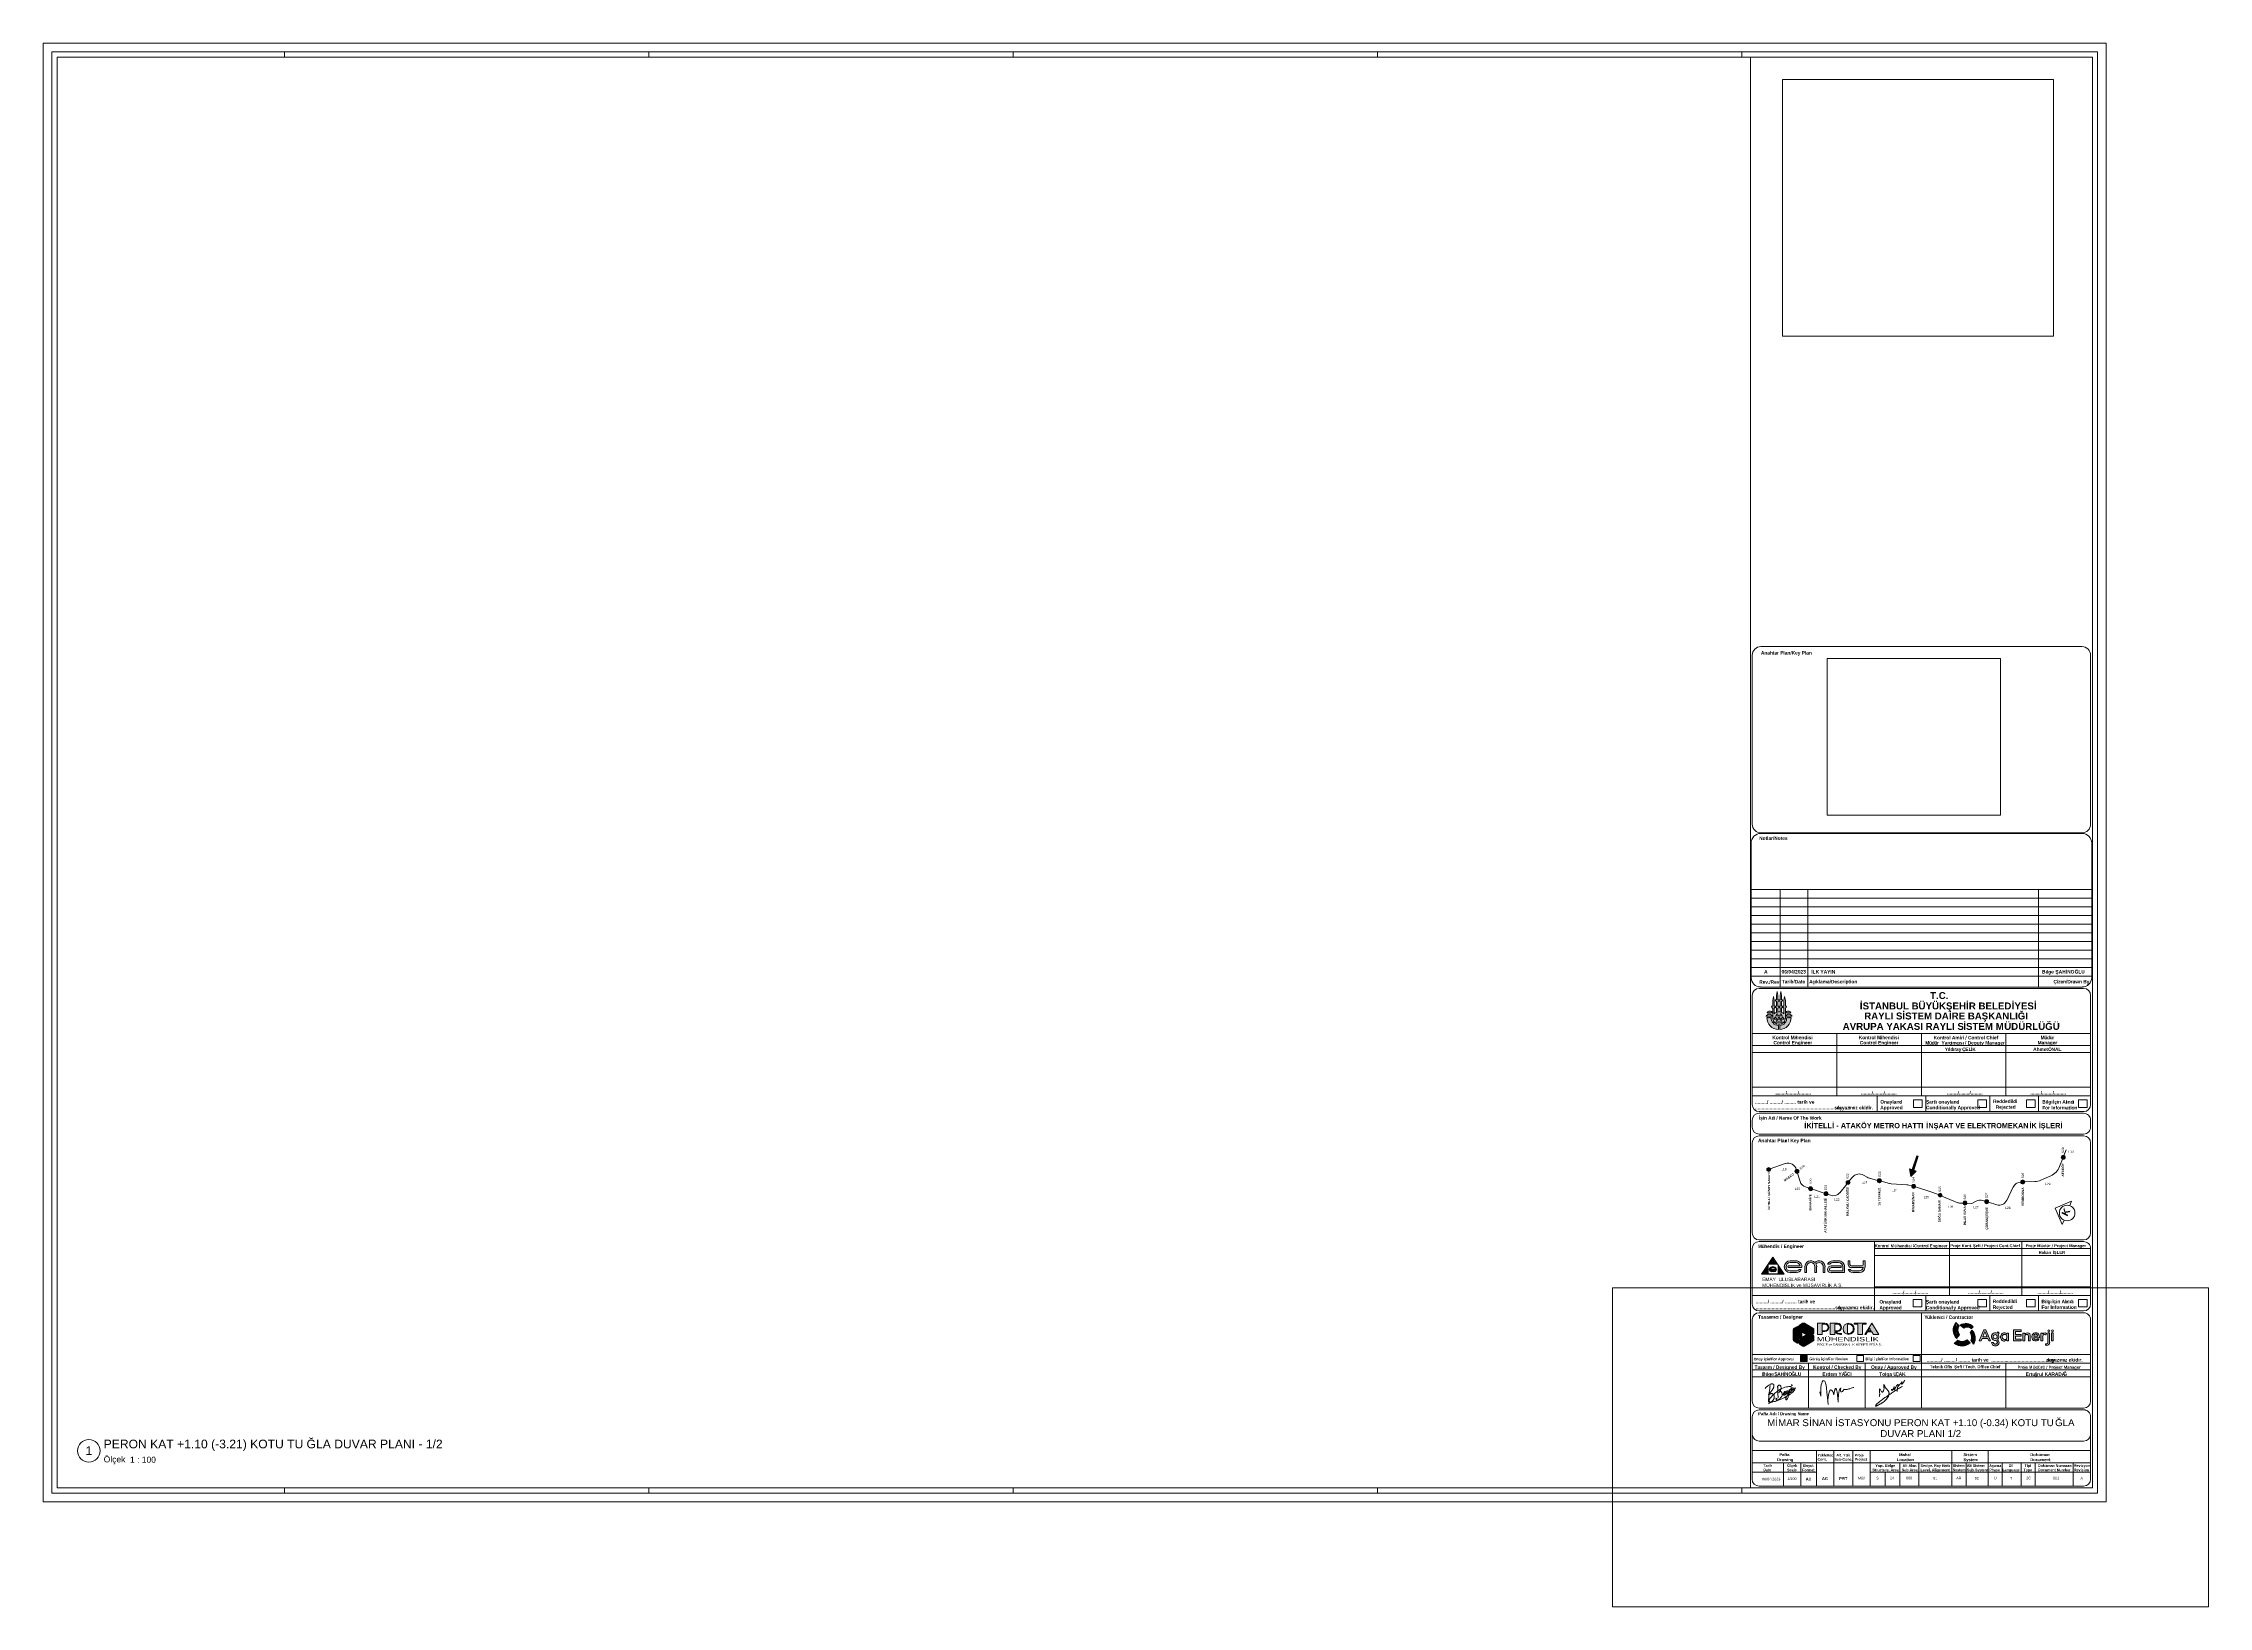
# Paper-space layout 'Layout1' of a CAD drawing. Header units: metres. Extents: x -0.35 to 0.9, y -0.06 to 0.84.
import ezdxf

# ---------------------------------------------------------------- set-up
doc = ezdxf.new("R2010")
doc.units = ezdxf.units.M
doc.layers.add('0_TEMPLATE', color=7, linetype='Continuous', lineweight=5)
doc.layers.add('A_TEXT_50', color=7, linetype='Continuous', lineweight=5)
doc.layers.add('A-----NPP', color=7, linetype='Continuous', lineweight=15, true_color=0x00a000)
doc.styles.add('Arial_2', font='Arial.ttf', dxfattribs={"width": 1.5, "height": 0.002491})
doc.styles.add('Arial_3', font='Arial.ttf', dxfattribs={"width": 0.85, "height": 0.001359})
doc.styles.add('Arial_4', font='Arial.ttf', dxfattribs={"height": 0.001993})
doc.styles.add('Arial_5', font='Arial.ttf', dxfattribs={"height": 0.0013})
doc.styles.add('Arial_6', font='Arial.ttf', dxfattribs={"height": 0.0015})
doc.styles.add('Arial_7', font='Arial.ttf', dxfattribs={"height": 0.004})
doc.styles.add('Arial_8', font='Arial.ttf', dxfattribs={"height": 0.0035})
doc.styles.add('Arial_9', font='Arial.ttf', dxfattribs={"height": 0.005})
doc.styles.add('Arial_B', font='Arial Bold.ttf', dxfattribs={"width": 0.9, "height": 0.002})
doc.styles.add('Arial_B_1', font='Arial Bold.ttf', dxfattribs={"height": 0.003})
doc.styles.add('Arial_B_2', font='Arial Bold.ttf', dxfattribs={"height": 0.004})
doc.styles.add('Arial_B_3', font='Arial Bold.ttf', dxfattribs={"height": 0.0017})
doc.styles.add('Arial_B_4', font='Arial Bold.ttf', dxfattribs={"height": 0.0015})
doc.styles.add('Arial_B_5', font='Arial Bold.ttf', dxfattribs={"height": 0.0013})
doc.styles.add('Arial_B_6', font='Arial Bold.ttf', dxfattribs={"height": 0.002})

# ---------------------------------------------------------------- blocks, each defined once
blk = doc.blocks.new('ATI-A0 - imza_dwg-2890585-MİMAR SİNAN İSTASYONU PERON KAT _1_10 _-0_34_ KOTU TUĞLA DUVAR PLANI 1_2')
at = {"layer": 'A-----NPP', "color": 7, "lineweight": 13}
blk.add_open_spline([(2.286, 1.751), (2.293, 1.759), (2.301, 1.766), (2.31, 1.772), (2.317, 1.775), (2.321, 1.776), (2.325, 1.776), (2.328, 1.775), (2.33, 1.774), (2.332, 1.773), (2.333, 1.77), (2.333, 1.768), (2.333, 1.765), (2.333, 1.761), (2.332, 1.758), (2.331, 1.755), (2.329, 1.751), (2.327, 1.747), (2.325, 1.745), (2.322, 1.741), (2.318, 1.737), (2.314, 1.731), (2.312, 1.729), (2.308, 1.724), (2.304, 1.721), (2.305, 1.72), (2.306, 1.719), (2.309, 1.72), (2.311, 1.722), (2.314, 1.724), (2.317, 1.724), (2.319, 1.725), (2.322, 1.725), (2.325, 1.724), (2.327, 1.723), (2.329, 1.722), (2.331, 1.72), (2.332, 1.718), (2.333, 1.715), (2.334, 1.713), (2.335, 1.71), (2.335, 1.708), (2.335, 1.705), (2.335, 1.703), (2.334, 1.699), (2.332, 1.696), (2.331, 1.693), (2.329, 1.69), (2.326, 1.688), (2.324, 1.685), (2.32, 1.682), (2.318, 1.681), (2.316, 1.679), (2.312, 1.676), (2.309, 1.675), (2.307, 1.674), (2.305, 1.674), (2.303, 1.675), (2.303, 1.675)], degree=3, dxfattribs=at)
for points, knots in [([(2.313, 1.768), (2.312, 1.756), (2.309, 1.735), (2.305, 1.707), (2.305, 1.691), (2.305, 1.682)], [0, 0, 0, 0, 36.299219, 61.340253, 85.746714, 85.746714, 85.746714, 85.746714]), ([(2.391, 1.705), (2.374, 1.697), (2.353, 1.688), (2.328, 1.681), (2.32, 1.679), (2.313, 1.679), (2.31, 1.681), (2.305, 1.691), (2.32, 1.71), (2.338, 1.726), (2.361, 1.746), (2.385, 1.757), (2.404, 1.761), (2.414, 1.762), (2.42, 1.763), (2.423, 1.762), (2.424, 1.76), (2.424, 1.755), (2.421, 1.745), (2.416, 1.737), (2.412, 1.731), (2.412, 1.727), (2.412, 1.723), (2.414, 1.723), (2.416, 1.724)], [0, 0, 0, 0, 56.243697, 67.746577, 77.760257, 82.714384, 86.737198, 88.48793, 115.829623, 142.183781, 169.12664, 203.761654, 219.583176, 228.07247, 234.024315, 235.484657, 237.293787, 239.089601, 252.251889, 265.53871, 269.089208, 272.968424, 276.147337, 279.546826, 279.546826, 279.546826, 279.546826]), ([(2.359, 1.731), (2.361, 1.732), (2.363, 1.735), (2.367, 1.736), (2.372, 1.734), (2.375, 1.73), (2.376, 1.723), (2.377, 1.716), (2.374, 1.709), (2.368, 1.703), (2.362, 1.696), (2.355, 1.693), (2.35, 1.69), (2.347, 1.69), (2.346, 1.691), (2.344, 1.692), (2.344, 1.694), (2.344, 1.695), (2.346, 1.697), (2.347, 1.699), (2.348, 1.7), (2.348, 1.7)], [0, 0, 0, 0, 6.904294, 9.899421, 13.553399, 20.404873, 25.72945, 32.891126, 40.998679, 49.997297, 57.331222, 67.969938, 71.793742, 73.958085, 75.931007, 77.794644, 79.106846, 80.919331, 83.044522, 85.870107, 87.122611, 87.122611, 87.122611, 87.122611]), ([(2.351, 1.757), (2.351, 1.758), (2.351, 1.761), (2.353, 1.764), (2.356, 1.767), (2.36, 1.77), (2.365, 1.77), (2.368, 1.766), (2.37, 1.76), (2.371, 1.754), (2.37, 1.745), (2.365, 1.738), (2.361, 1.733), (2.359, 1.731)], [0, 0, 0, 0, 3.782284, 7.192189, 12.289722, 16.753342, 20.521586, 25.694628, 31.672724, 38.395509, 45.441415, 56.245503, 64.6314, 64.6314, 64.6314, 64.6314]), ([(2.353, 1.759), (2.353, 1.751), (2.353, 1.737), (2.354, 1.718), (2.355, 1.708), (2.355, 1.702)], [0, 0, 0, 0, 26.505125, 41.445432, 56.955133, 56.955133, 56.955133, 56.955133]), ([(2.379, 1.719), (2.379, 1.719), (2.38, 1.719), (2.382, 1.72), (2.383, 1.721), (2.385, 1.721), (2.386, 1.723), (2.388, 1.725), (2.391, 1.728), (2.393, 1.731), (2.393, 1.732), (2.394, 1.733), (2.394, 1.734), (2.394, 1.735), (2.394, 1.735), (2.394, 1.735), (2.393, 1.736), (2.393, 1.736), (2.392, 1.736), (2.392, 1.736), (2.39, 1.736), (2.389, 1.735), (2.388, 1.734), (2.387, 1.731), (2.385, 1.728), (2.384, 1.725), (2.383, 1.723), (2.383, 1.72), (2.383, 1.719), (2.383, 1.718), (2.384, 1.717), (2.384, 1.716), (2.386, 1.716), (2.388, 1.716), (2.391, 1.718), (2.394, 1.72), (2.397, 1.723), (2.401, 1.725), (2.403, 1.727), (2.405, 1.73), (2.407, 1.732), (2.408, 1.734), (2.408, 1.735), (2.408, 1.737), (2.407, 1.738), (2.406, 1.739), (2.405, 1.74), (2.403, 1.74), (2.401, 1.738), (2.4, 1.736), (2.398, 1.733), (2.397, 1.73), (2.397, 1.727), (2.399, 1.726), (2.401, 1.726), (2.401, 1.726)], [0, 0, 0, 0, 0.0036052, 0.0108013, 0.0161314, 0.0217912, 0.0275487, 0.0344572, 0.0540768, 0.0632422, 0.0677989, 0.0707065, 0.0736141, 0.0756016, 0.0765953, 0.077589, 0.0788495, 0.08011, 0.0825195, 0.084929, 0.0888142, 0.0926994, 0.1006503, 0.1078942, 0.1186851, 0.1313919, 0.1409081, 0.1462086, 0.1515091, 0.1546085, 0.1577079, 0.160867, 0.1640262, 0.1724124, 0.1829631, 0.1942759, 0.2135616, 0.2226613, 0.2339043, 0.2444768, 0.2546506, 0.2593134, 0.2653786, 0.2714438, 0.275064, 0.2786843, 0.2826199, 0.2865556, 0.294296, 0.3042593, 0.3165208, 0.3263786, 0.334364, 0.3418462, 0.3473054, 0.3473054, 0.3473054, 0.3473054]), ([(2.434, 1.755), (2.434, 1.753), (2.434, 1.75), (2.435, 1.746), (2.435, 1.743), (2.438, 1.743), (2.439, 1.746), (2.441, 1.75), (2.443, 1.753), (2.445, 1.76), (2.444, 1.753), (2.444, 1.749), (2.441, 1.742), (2.435, 1.736), (2.427, 1.728), (2.413, 1.717), (2.4, 1.71), (2.391, 1.705)], [0, 0, 0, 0, 6.195641, 9.770708, 12.256169, 13.675974, 16.288379, 21.133581, 25.507537, 29.819741, 33.631469, 38.057715, 44.668706, 53.44857, 63.814361, 78.40319, 108.415824, 108.415824, 108.415824, 108.415824]), ([(2.408, 1.739), (2.408, 1.737), (2.409, 1.733), (2.409, 1.727), (2.409, 1.719), (2.409, 1.71), (2.406, 1.703), (2.403, 1.697), (2.401, 1.694), (2.399, 1.692), (2.397, 1.692), (2.396, 1.692), (2.396, 1.693), (2.395, 1.694), (2.395, 1.696), (2.395, 1.698), (2.396, 1.701), (2.398, 1.706), (2.401, 1.711), (2.403, 1.718), (2.407, 1.727), (2.411, 1.736), (2.414, 1.744), (2.416, 1.747)], [0, 0, 0, 0, 0.0246459, 0.0396281, 0.0638341, 0.0968982, 0.1253951, 0.1456299, 0.1581115, 0.1668213, 0.1695868, 0.1723523, 0.1755951, 0.1788379, 0.1849988, 0.1911598, 0.2015406, 0.2130762, 0.2390951, 0.2607295, 0.2859215, 0.3343476, 0.3661095, 0.3661095, 0.3661095, 0.3661095]), ([(2.416, 1.747), (2.416, 1.745), (2.415, 1.743), (2.416, 1.739), (2.416, 1.735), (2.416, 1.732), (2.422, 1.726), (2.426, 1.744), (2.426, 1.751), (2.426, 1.753)], [0, 0, 0, 0, 4.818994, 8.296999, 11.910592, 15.430326, 16.992129, 35.627316, 41.584976, 41.584976, 41.584976, 41.584976]), ([(2.425, 1.773), (2.425, 1.772), (2.425, 1.77), (2.426, 1.768), (2.427, 1.767)], [0, 0, 0, 0, 3.876387, 6.737154, 6.737154, 6.737154, 6.737154]), ([(2.426, 1.753), (2.426, 1.75), (2.426, 1.745), (2.427, 1.736), (2.431, 1.743), (2.431, 1.748), (2.432, 1.752), (2.433, 1.758), (2.434, 1.756), (2.434, 1.755)], [0, 0, 0, 0, 12.305243, 15.208777, 21.402526, 25.929252, 31.110387, 35.219169, 37.136724, 37.136724, 37.136724, 37.136724]), ([(2.429, 1.771), (2.429, 1.77), (2.429, 1.769), (2.43, 1.767), (2.43, 1.767)], [0, 0, 0, 0, 1.976981, 4.362444, 4.362444, 4.362444, 4.362444]), ([(2.343, 1.703), (2.343, 1.702), (2.343, 1.702), (2.344, 1.701), (2.344, 1.701)], [0, 0, 0, 0, 1.25641, 1.514236, 1.514236, 1.514236, 1.514236])]:
    blk.add_open_spline(points, degree=3, knots=knots, dxfattribs=at)
blk = doc.blocks.new('ATI-A0 - TOLGA UÇAK_dwg_Tolga UÇAK-2890574-MİMAR SİNAN İSTASYONU PERON KAT _1_10 _-0_34_ KOTU TUĞLA DUVAR PLANI 1_2')
at = {"layer": 'A-----NPP', "color": 7, "lineweight": 13}
for points, knots in [([(0.00106, 0.00293), (0.0011, 0.00308), (0.00115, 0.00331), (0.00118, 0.00362), (0.0012, 0.0039), (0.00118, 0.00422), (0.00112, 0.00462), (0.00109, 0.00503), (0.0011, 0.00554), (0.00123, 0.00551), (0.00153, 0.00497), (0.00177, 0.00461), (0.00197, 0.00444), (0.00213, 0.00443), (0.00229, 0.0046), (0.00245, 0.00491), (0.00255, 0.00525), (0.00259, 0.00571), (0.00254, 0.00614), (0.00255, 0.00676), (0.00259, 0.00702), (0.00266, 0.00678), (0.00276, 0.00642), (0.00285, 0.00617), (0.00295, 0.00595), (0.00308, 0.00576), (0.00322, 0.00561), (0.00343, 0.0054), (0.00368, 0.00517), (0.00389, 0.00491), (0.00404, 0.00467), (0.00413, 0.00439), (0.00418, 0.00407), (0.00417, 0.0038), (0.00414, 0.00358), (0.00406, 0.00325), (0.00385, 0.00278), (0.0034, 0.00221), (0.00287, 0.0017), (0.00241, 0.00132), (0.00205, 0.00106), (0.00171, 0.00082), (0.00138, 0.00061), (0.001, 0.00041), (0.00075, 0.00029), (0.00054, 0.00019), (0.00031, 0.00008), (0.0001, -0.00001), (-0.0002, -0.00009), (-0.00019, 0.00009), (0.00004, 0.00041), (0.00021, 0.00062), (0.00043, 0.00083), (0.00069, 0.00104), (0.0009, 0.00119), (0.00108, 0.00131), (0.00126, 0.00144), (0.00148, 0.00161), (0.00185, 0.00189), (0.00222, 0.00219), (0.00259, 0.00247), (0.00296, 0.00275), (0.00343, 0.00309), (0.00399, 0.00347), (0.00454, 0.00385), (0.00527, 0.00435), (0.0062, 0.00494), (0.00733, 0.00563), (0.00809, 0.00607), (0.00847, 0.00629)], [0, 0, 0, 0, 0.00150424, 0.00225636, 0.00300848, 0.00438632, 0.00576416, 0.007142, 0.00783092, 0.00968606, 0.01085228, 0.0120185, 0.01260161, 0.01328862, 0.01401586, 0.014847, 0.0161038, 0.01736059, 0.01987419, 0.02085755, 0.02159507, 0.02301224, 0.02359791, 0.02418357, 0.02494756, 0.02571155, 0.02647554, 0.02723953, 0.02887782, 0.02969697, 0.03051612, 0.03155088, 0.03258564, 0.0336204, 0.03413778, 0.03465516, 0.03695197, 0.03924877, 0.04154558, 0.04384239, 0.04499079, 0.04613919, 0.048436, 0.0495844, 0.0501586, 0.05073281, 0.05130701, 0.05188121, 0.05245541, 0.05416402, 0.05473122, 0.05529842, 0.05643282, 0.05756723, 0.05870163, 0.05926884, 0.05983604, 0.06097044, 0.06210485, 0.06437365, 0.06550806, 0.06664246, 0.06891127, 0.07118008, 0.07334896, 0.07551785, 0.07985562, 0.08419339, 0.08853116, 0.08853116, 0.08853116, 0.08853116]), ([(0.00501, 0.00545), (0.00501, 0.00538), (0.00501, 0.00521), (0.00506, 0.00494), (0.00521, 0.00502), (0.0054, 0.00527), (0.00554, 0.00551), (0.00567, 0.00578), (0.00578, 0.00603), (0.00593, 0.00646), (0.00581, 0.0059), (0.00571, 0.00507), (0.00596, 0.00532), (0.00638, 0.00606), (0.00676, 0.00681), (0.007, 0.00702), (0.00711, 0.00668), (0.00715, 0.00647), (0.00716, 0.00638)], [0, 0, 0, 0, 0.00069805, 0.00139609, 0.00262742, 0.00324308, 0.00385874, 0.0044744, 0.00509006, 0.00570572, 0.00833802, 0.00986223, 0.01157126, 0.0132803, 0.01498933, 0.01669836, 0.0175848, 0.01847124, 0.01847124, 0.01847124, 0.01847124]), ([(0.00677, 0.00469), (0.00676, 0.00483), (0.00675, 0.00511), (0.00679, 0.00572), (0.00707, 0.0063), (0.00749, 0.00679), (0.00781, 0.00707), (0.00808, 0.00726), (0.00823, 0.00743), (0.0083, 0.00766), (0.00833, 0.00799), (0.00819, 0.00758), (0.00809, 0.00684), (0.00839, 0.00705), (0.00879, 0.00762), (0.00902, 0.00796), (0.00914, 0.00816), (0.00921, 0.00827)], [0, 0, 0, 0, 0.00137797, 0.00275593, 0.00591774, 0.00749864, 0.00907954, 0.01007056, 0.01081382, 0.01129298, 0.0119872, 0.01340976, 0.01483232, 0.01624068, 0.01764904, 0.01897954, 0.02031003, 0.02031003, 0.02031003, 0.02031003])]:
    blk.add_open_spline(points, degree=3, knots=knots, dxfattribs=at)
blk = doc.blocks.new('ATI-A0 - TOLGA UÇAK_dwg-2890573-MİMAR SİNAN İSTASYONU PERON KAT _1_10 _-0_34_ KOTU TUĞLA DUVAR PLANI 1_2')
at = {"xscale": 1.8, "yscale": 1.8, "zscale": 1.8}
blk.add_blockref('ATI-A0 - TOLGA UÇAK_dwg_Tolga UÇAK-2890574-MİMAR SİNAN İSTASYONU PERON KAT _1_10 _-0_34_ KOTU TUĞLA DUVAR PLANI 1_2', (0.0023, 0.0021), dxfattribs=at)
blk = doc.blocks.new('ATI-A0 - AGA LOGO_dwg_AGA ENERJİ LOGO-2890567-MİMAR SİNAN İSTASYONU PERON KAT _1_10 _-0_34_ KOTU TUĞLA DUVAR PLANI 1_2')
at = {"layer": 'A-----NPP', "lineweight": 13}
h = blk.add_hatch(color=7, dxfattribs=at)
edge = h.paths.add_edge_path(flags=0)
edge.add_arc((-0.0802, 0.0943), 0.00454, -24.7312, 36.8782, ccw=False)
edge.add_line((-0.076, 0.0924), (-0.0745, 0.0906))
edge.add_arc((-0.0804, 0.0939), 0.00683, 331.3148, 403.9653)
edge.add_line((-0.0755, 0.0986), (-0.0765, 0.0971))
edge = h.paths.add_edge_path(flags=0)
edge.add_line((-0.0847, 0.1031), (-0.0829, 0.1011))
edge.add_arc((-0.0791, 0.0988), 0.00445, 148.499, 218.7251)
edge.add_line((-0.0826, 0.096), (-0.0843, 0.0939))
edge.add_arc((-0.0798, 0.0987), 0.00654, 137.531, 227.2422, ccw=False)
h = blk.add_hatch(color=7, dxfattribs=at)
edge = h.paths.add_edge_path(flags=0)
edge.add_arc((-0.0783, 0.0967), 0.00371, 49.7617, 120.8929)
edge.add_line((-0.0802, 0.0999), (-0.0823, 0.1015))
edge.add_arc((-0.079, 0.0969), 0.00561, 41.2936, 125.0407, ccw=False)
edge.add_line((-0.0748, 0.1006), (-0.0759, 0.0995))
h = blk.add_hatch(color=7, dxfattribs=at)
edge = h.paths.add_edge_path(flags=0)
edge.add_line((-0.0857, 0.091), (-0.0837, 0.0929))
edge.add_arc((-0.0812, 0.0972), 0.00502, 240.0242, 304.6786)
edge.add_line((-0.0783, 0.0931), (-0.0766, 0.0914))
edge.add_arc((-0.0813, 0.0963), 0.00684, 230.6599, 314.1885, ccw=False)
h = blk.add_hatch(color=7, dxfattribs=at)
h.paths.add_polyline_path([(-0.0286, 0.0925), (-0.0286, 0.0971), (-0.0296, 0.0971), (-0.0296, 0.0925)], flags=0)
edge = h.paths.add_edge_path(flags=0)
edge.add_arc((-0.0291, 0.0982), 0.0006, 180, 360)
edge.add_arc((-0.0291, 0.0982), 0.0006, 360, 540)
edge = h.paths.add_edge_path(flags=0)
edge.add_line((-0.0331, 0.0899), (-0.0323, 0.0899))
edge.add_arc((-0.0323, 0.0915), 0.00162, 270.1519, 359.6332)
edge.add_line((-0.0307, 0.0915), (-0.0307, 0.0971))
edge.add_line((-0.0307, 0.0971), (-0.0317, 0.0971))
edge.add_line((-0.0317, 0.0971), (-0.0317, 0.0915))
edge.add_arc((-0.0325, 0.0916), 0.000833, 276.9526, 353.4984, ccw=False)
edge.add_line((-0.0324, 0.0908), (-0.0331, 0.0908))
edge.add_line((-0.0331, 0.0908), (-0.0331, 0.0899))
edge = h.paths.add_edge_path(flags=0)
edge.add_arc((-0.0312, 0.0982), 0.0006, 180, 360)
edge.add_arc((-0.0312, 0.0982), 0.0006, 360, 540)
edge = h.paths.add_edge_path(flags=0)
edge.add_arc((-0.0386, 0.0956), 0.000837, 24.374, 66.5116)
edge.add_arc((-0.0388, 0.0944), 0.00198, 74.1047, 98.6303)
edge.add_arc((-0.0388, 0.0954), 0.00104, 104.0644, 150.2534)
edge.add_arc((-0.0381, 0.0951), 0.00179, 153.0433, 179.051)
edge.add_line((-0.0399, 0.0951), (-0.0376, 0.0951))
edge.add_arc((-0.0396, 0.0951), 0.00194, 0.9534, 25.3457)
edge = h.paths.add_edge_path(flags=0)
edge.add_line((-0.0329, 0.0958), (-0.0325, 0.0968))
edge.add_arc((-0.0334, 0.0956), 0.00146, 52.8024, 148.2415)
edge.add_line((-0.0347, 0.0964), (-0.0346, 0.0964))
edge.add_line((-0.0347, 0.0964), (-0.0347, 0.097))
edge.add_line((-0.0347, 0.097), (-0.0357, 0.097))
edge.add_line((-0.0357, 0.097), (-0.0357, 0.0925))
edge.add_line((-0.0357, 0.0925), (-0.0347, 0.0925))
edge.add_line((-0.0347, 0.0925), (-0.0347, 0.095))
edge.add_arc((-0.0332, 0.0947), 0.00155, 140.2289, 170.5509, ccw=False)
edge.add_arc((-0.0335, 0.095), 0.0011, 99.7247, 141.1272, ccw=False)
edge.add_arc((-0.0336, 0.0952), 0.000933, 45.378, 96.1359, ccw=False)
edge = h.paths.add_edge_path(flags=0)
edge.add_line((-0.0369, 0.0933), (-0.0375, 0.0937))
edge.add_arc((-0.0387, 0.0946), 0.00151, 289.2045, 324.5207, ccw=False)
edge.add_arc((-0.0386, 0.0944), 0.00127, 245.808, 289.2434, ccw=False)
edge.add_arc((-0.0386, 0.0945), 0.00143, 212.973, 246.9904, ccw=False)
edge.add_arc((-0.0389, 0.0943), 0.001, 178.0336, 212.111, ccw=False)
edge.add_line((-0.0399, 0.0943), (-0.0366, 0.0943))
edge.add_line((-0.0366, 0.0943), (-0.0366, 0.0947))
edge.add_arc((-0.0397, 0.0948), 0.00311, 358.3485, 390.3511)
edge.add_arc((-0.0384, 0.0955), 0.00162, 32.9254, 80.629)
edge.add_arc((-0.0386, 0.0936), 0.00358, 81.0114, 98.6991)
edge.add_arc((-0.0389, 0.0951), 0.00201, 99.0114, 141.595)
edge.add_arc((-0.0382, 0.0948), 0.00276, 145.5653, 181.7413)
edge.add_arc((-0.038, 0.0947), 0.0029, 180.4381, 209.9704)
edge.add_arc((-0.039, 0.0943), 0.00186, 213.855, 261.866)
edge.add_arc((-0.0387, 0.0961), 0.0037, 260.7541, 277.3084)
edge.add_arc((-0.0384, 0.0943), 0.00185, 276.4425, 325.4785)
edge = h.paths.add_edge_path(flags=0)
edge.add_arc((-0.044, 0.0951), 0.00107, 99.2411, 178.5133, ccw=False)
edge.add_arc((-0.0439, 0.0948), 0.00134, 74.3383, 102.4174, ccw=False)
edge.add_arc((-0.0439, 0.0952), 0.00101, 3.7319, 69.6101, ccw=False)
edge.add_line((-0.0429, 0.0952), (-0.0429, 0.0925))
edge.add_line((-0.0429, 0.0925), (-0.0419, 0.0925))
edge.add_line((-0.0419, 0.0925), (-0.0419, 0.0957))
edge.add_arc((-0.0433, 0.0957), 0.00135, 2.6777, 66.6339)
edge.add_arc((-0.0435, 0.0947), 0.00234, 69.7665, 107.5599)
edge.add_arc((-0.0436, 0.0953), 0.00182, 112.0658, 142.3411)
edge.add_line((-0.0451, 0.0964), (-0.045, 0.0964))
edge.add_line((-0.0451, 0.0964), (-0.0451, 0.097))
edge.add_line((-0.0451, 0.097), (-0.0461, 0.097))
edge.add_line((-0.0461, 0.097), (-0.0461, 0.0925))
edge.add_line((-0.0461, 0.0925), (-0.0451, 0.0925))
edge.add_line((-0.0451, 0.0925), (-0.0451, 0.0951))
h.paths.add_polyline_path([(-0.0504, 0.0951), (-0.0472, 0.0951), (-0.0472, 0.0961), (-0.0504, 0.0961), (-0.0504, 0.0978), (-0.0472, 0.0978), (-0.0472, 0.0988), (-0.0515, 0.0988), (-0.0515, 0.0925), (-0.0472, 0.0925), (-0.0472, 0.0935), (-0.0504, 0.0935)], flags=0)
edge = h.paths.add_edge_path(flags=0)
edge.add_arc((-0.0566, 0.0947), 0.00148, 185.2879, 217.3282)
edge.add_arc((-0.0567, 0.0946), 0.00134, 217.4763, 318.4642)
edge.add_arc((-0.0565, 0.0945), 0.00115, 316.8282, 356.7828)
edge.add_arc((-0.0618, 0.0946), 0.00642, 358.3421, 363.9127)
edge.add_arc((-0.0564, 0.095), 0.00106, 0.6686, 44.0714)
edge.add_arc((-0.0567, 0.0947), 0.00147, 43.9904, 136.3225)
edge.add_arc((-0.0566, 0.0948), 0.00148, 142.6718, 174.7121)
edge.add_arc((-0.0564, 0.0947), 0.00167, 172.9996, 187.0004)
edge = h.paths.add_edge_path(flags=0)
edge.add_line((-0.0554, 0.0931), (-0.0554, 0.0925))
edge.add_line((-0.0554, 0.0925), (-0.0544, 0.0925))
edge.add_line((-0.0544, 0.0925), (-0.0544, 0.097))
edge.add_line((-0.0544, 0.097), (-0.0554, 0.097))
edge.add_line((-0.0554, 0.097), (-0.0554, 0.0964))
edge.add_arc((-0.0568, 0.0953), 0.0018, 37.14, 89.6209)
edge.add_arc((-0.0568, 0.0949), 0.00219, 90.0085, 180)
edge.add_line((-0.059, 0.0949), (-0.059, 0.0945))
edge.add_arc((-0.0568, 0.0945), 0.00215, 180.1445, 271.2824)
edge.add_arc((-0.0568, 0.0942), 0.0018, 270.3791, 322.86)
edge = h.paths.add_edge_path(flags=0)
edge.add_arc((-0.0621, 0.0949), 0.0012, 180, 360)
edge.add_arc((-0.0621, 0.0949), 0.0012, 360, 540)
edge = h.paths.add_edge_path(flags=0)
edge.add_arc((-0.0621, 0.0914), 0.00133, 31.1684, 81.9438, ccw=False)
edge.add_arc((-0.0617, 0.0916), 0.000916, -49.8032, 30.8461, ccw=False)
edge.add_arc((-0.0621, 0.0919), 0.00137, 262.7932, 313.9849, ccw=False)
edge.add_arc((-0.0621, 0.0917), 0.00113, 184.0219, 262.8832, ccw=False)
edge.add_line((-0.0632, 0.0916), (-0.0642, 0.0916))
edge.add_arc((-0.0621, 0.0917), 0.00213, 182.0715, 262.8854)
edge.add_arc((-0.0621, 0.0919), 0.00237, 262.8118, 313.2244)
edge.add_arc((-0.0617, 0.0915), 0.00186, 314.0623, 419.8415)
edge.add_arc((-0.0621, 0.0949), 0.0022, 305.9383, 397.0465)
edge.add_line((-0.0603, 0.0962), (-0.0598, 0.0969))
edge.add_line((-0.0598, 0.0969), (-0.0605, 0.0976))
edge.add_line((-0.0605, 0.0976), (-0.0611, 0.0969))
edge.add_arc((-0.0621, 0.0949), 0.0022, 63.3198, 275.8548)
h.paths.add_polyline_path([(-0.0668, 0.0948), (-0.068, 0.0978), (-0.0692, 0.0948)], flags=0)
h.paths.add_polyline_path([(-0.0687, 0.0988), (-0.0674, 0.0988), (-0.0648, 0.0925), (-0.0658, 0.0925), (-0.0664, 0.0938), (-0.0696, 0.0938), (-0.0702, 0.0925), (-0.0713, 0.0925)], flags=0)
at = {"layer": 'A-----NPP', "color": 7, "lineweight": 13}
for p, q in [((-0.0829, 0.1011), (-0.0847, 0.1031)), ((-0.0823, 0.1015), (-0.0802, 0.0999)), ((-0.0759, 0.0995), (-0.0748, 0.1006)), ((-0.0837, 0.0929), (-0.0857, 0.091)), ((-0.0843, 0.0939), (-0.0826, 0.096)), ((-0.0766, 0.0914), (-0.0783, 0.0931)), ((-0.0765, 0.0971), (-0.0755, 0.0986)), ((-0.0745, 0.0906), (-0.076, 0.0924)), ((-0.0632, 0.0916), (-0.0642, 0.0916)), ((-0.059, 0.0945), (-0.059, 0.0949)), ((-0.0376, 0.0951), (-0.0399, 0.0951)), ((-0.0375, 0.0937), (-0.0369, 0.0933)), ((-0.0329, 0.0958), (-0.0325, 0.0968))]:
    blk.add_line(p, q, dxfattribs=at)
at = {"layer": 'A-----NPP', "color": 7, "lineweight": 13, "flags": 128}
for points in [[(-0.0687, 0.0988), (-0.0713, 0.0925), (-0.0702, 0.0925), (-0.0696, 0.0938), (-0.0664, 0.0938), (-0.0658, 0.0925), (-0.0648, 0.0925), (-0.0674, 0.0988)], [(-0.0668, 0.0948), (-0.0692, 0.0948), (-0.068, 0.0978)], [(-0.0504, 0.0951), (-0.0472, 0.0951), (-0.0472, 0.0961), (-0.0504, 0.0961), (-0.0504, 0.0978), (-0.0472, 0.0978), (-0.0472, 0.0988), (-0.0515, 0.0988), (-0.0515, 0.0925), (-0.0472, 0.0925), (-0.0472, 0.0935), (-0.0504, 0.0935)], [(-0.0286, 0.0925), (-0.0296, 0.0925), (-0.0296, 0.0971), (-0.0286, 0.0971)]]:
    blk.add_lwpolyline(points, close=True, dxfattribs=at)
for points in [[(-0.0603, 0.0962), (-0.0598, 0.0969), (-0.0605, 0.0976), (-0.0611, 0.0969)], [(-0.0554, 0.0964), (-0.0554, 0.097), (-0.0544, 0.097), (-0.0544, 0.0925), (-0.0554, 0.0925), (-0.0554, 0.0931)], [(-0.045, 0.0964), (-0.0451, 0.0964), (-0.0451, 0.097), (-0.0461, 0.097), (-0.0461, 0.0925), (-0.0451, 0.0925), (-0.0451, 0.0951)], [(-0.0429, 0.0952), (-0.0429, 0.0925), (-0.0419, 0.0925), (-0.0419, 0.0957)], [(-0.0366, 0.0947), (-0.0366, 0.0943), (-0.0399, 0.0943)], [(-0.0346, 0.0964), (-0.0347, 0.0964), (-0.0347, 0.097), (-0.0357, 0.097), (-0.0357, 0.0925), (-0.0347, 0.0925), (-0.0347, 0.095)], [(-0.0323, 0.0899), (-0.0331, 0.0899), (-0.0331, 0.0908), (-0.0324, 0.0908)], [(-0.0317, 0.0915), (-0.0317, 0.0971), (-0.0307, 0.0971), (-0.0307, 0.0915)]]:
    blk.add_lwpolyline(points, dxfattribs=at)
at = {"layer": 'A-----NPP', "color": 7, "lineweight": 13}
for centre, radius in [((-0.0621, 0.0949), 0.0012), ((-0.0312, 0.0982), 0.0006), ((-0.0291, 0.0982), 0.0006)]:
    blk.add_circle(centre, radius, dxfattribs=at)
for centre, radius, start, end in [((-0.0798, 0.0987), 0.00654, 137.531, 227.2422), ((-0.0791, 0.0988), 0.00445, 148.499, 218.7251), ((-0.079, 0.0969), 0.00561, 41.2936, 125.0407), ((-0.0783, 0.0967), 0.00371, 49.7617, 120.8929), ((-0.0813, 0.0963), 0.00684, 230.6599, 314.1885), ((-0.0812, 0.0972), 0.00502, 240.0242, 304.6786), ((-0.0802, 0.0943), 0.00454, 335.2688, 36.8782), ((-0.0804, 0.0939), 0.00683, 331.3148, 43.9653), ((-0.0621, 0.0949), 0.0022, 63.3198, 275.8548), ((-0.0621, 0.0917), 0.00213, 182.0715, 262.8854), ((-0.0621, 0.0917), 0.00113, 184.0219, 262.8832), ((-0.0621, 0.0919), 0.00237, 262.8118, 313.2244), ((-0.0621, 0.0919), 0.00137, 262.7932, 313.9849), ((-0.0621, 0.0914), 0.00133, 31.1684, 81.9438), ((-0.0617, 0.0916), 0.000916, 310.1968, 30.8461), ((-0.0621, 0.0949), 0.0022, 305.9383, 37.0465), ((-0.0618, 0.0915), 0.00188, 35.2446, 59.6866), ((-0.0617, 0.0915), 0.00186, 314.0623, 35.069), ((-0.0568, 0.0949), 0.00219, 139.6378, 180), ((-0.0568, 0.0945), 0.00219, 180, 220.3622), ((-0.0568, 0.0949), 0.00215, 88.7176, 138.6925), ((-0.0568, 0.0945), 0.00215, 221.3075, 271.2824), ((-0.0566, 0.0948), 0.00148, 142.6718, 174.7121), ((-0.0564, 0.0947), 0.00167, 172.9996, 187.0004), ((-0.0566, 0.0947), 0.00148, 185.2879, 217.3282), ((-0.0567, 0.0949), 0.00134, 94.6743, 142.5237), ((-0.0567, 0.0946), 0.00134, 217.4763, 265.3257), ((-0.0568, 0.0953), 0.0018, 37.14, 89.6209), ((-0.0567, 0.0947), 0.00147, 43.9904, 91.7994), ((-0.0567, 0.0947), 0.00147, 268.2006, 316.0096), ((-0.0568, 0.0942), 0.0018, 270.3791, 322.86), ((-0.0564, 0.095), 0.00106, 0.6686, 44.0714), ((-0.0565, 0.0945), 0.00115, 316.8282, 356.7828), ((-0.0618, 0.0946), 0.00642, 358.3421, 3.9127), ((-0.044, 0.0951), 0.00107, 99.2411, 178.5133), ((-0.0436, 0.0953), 0.00182, 112.0658, 142.3411), ((-0.0435, 0.0947), 0.00234, 69.7665, 107.5599), ((-0.0439, 0.0948), 0.00134, 74.3383, 102.4174), ((-0.0439, 0.0952), 0.00101, 3.7319, 69.6101), ((-0.0433, 0.0957), 0.00135, 2.6777, 66.6339), ((-0.0382, 0.0948), 0.00276, 145.5653, 181.7413), ((-0.038, 0.0947), 0.0029, 180.4381, 209.9704), ((-0.039, 0.0943), 0.00186, 213.855, 261.866), ((-0.0389, 0.0951), 0.00201, 99.0114, 141.595), ((-0.0381, 0.0951), 0.00179, 153.0433, 179.051), ((-0.0389, 0.0943), 0.001, 178.0336, 212.111), ((-0.0386, 0.0945), 0.00143, 212.973, 246.9904), ((-0.0388, 0.0954), 0.00104, 104.0644, 150.2534), ((-0.0387, 0.0961), 0.0037, 260.7541, 277.3084), ((-0.0386, 0.0936), 0.00358, 81.0114, 98.6991), ((-0.0388, 0.0944), 0.00198, 74.1047, 98.6303), ((-0.0386, 0.0944), 0.00127, 245.808, 289.2434), ((-0.0386, 0.0956), 0.000837, 24.374, 66.5116), ((-0.0387, 0.0946), 0.00151, 289.2045, 324.5207), ((-0.0384, 0.0943), 0.00185, 276.4425, 325.4785), ((-0.0384, 0.0955), 0.00162, 32.9254, 80.629), ((-0.0396, 0.0951), 0.00194, 0.9534, 25.3457), ((-0.0397, 0.0948), 0.00311, 358.3485, 30.3511), ((-0.0332, 0.0947), 0.00155, 140.2289, 170.5509), ((-0.0333, 0.0957), 0.00144, 113.0165, 151.4491), ((-0.0335, 0.095), 0.0011, 99.7247, 141.1272), ((-0.0334, 0.0956), 0.00146, 52.8024, 109.6398), ((-0.0336, 0.0952), 0.000933, 45.378, 96.1359), ((-0.0325, 0.0916), 0.000833, 276.9526, 353.4984), ((-0.0323, 0.0915), 0.00162, 270.1519, 359.6332)]:
    blk.add_arc(centre, radius, start, end, dxfattribs=at)
blk = doc.blocks.new('ATI-A0 - AGA LOGO_dwg-2890566-MİMAR SİNAN İSTASYONU PERON KAT _1_10 _-0_34_ KOTU TUĞLA DUVAR PLANI 1_2')
blk.add_blockref('ATI-A0 - AGA LOGO_dwg_AGA ENERJİ LOGO-2890567-MİMAR SİNAN İSTASYONU PERON KAT _1_10 _-0_34_ KOTU TUĞLA DUVAR PLANI 1_2', (0, 0))
blk = doc.blocks.new('ATI-A0 - PROTA LOGO_dwg_PRT-2890563-MİMAR SİNAN İSTASYONU PERON KAT _1_10 _-0_34_ KOTU TUĞLA DUVAR PLANI 1_2')
at = {"layer": 'A-----NPP', "lineweight": 13}
h = blk.add_hatch(color=7, dxfattribs=at)
edge = h.paths.add_edge_path(flags=0)
edge.add_line((-0.1657, 0.0986), (-0.1657, 0.096))
edge.add_line((-0.1657, 0.096), (-0.163, 0.0976))
edge.add_line((-0.163, 0.0976), (-0.163, 0.0997))
edge.add_arc((-0.1641, 0.0997), 0.00114, 360, 420)
edge.add_line((-0.1636, 0.1007), (-0.1684, 0.1035))
edge.add_arc((-0.169, 0.1025), 0.00114, 60, 120)
edge.add_line((-0.1695, 0.1035), (-0.1712, 0.1025))
edge.add_line((-0.1712, 0.1025), (-0.1663, 0.0996))
edge.add_arc((-0.1669, 0.0986), 0.00114, 0, 60, ccw=False)
edge = h.paths.add_edge_path(flags=0)
edge.add_arc((-0.1668, 0.0986), 0.000682, 0, 60)
edge.add_line((-0.1665, 0.0992), (-0.1717, 0.1022))
edge.add_line((-0.1717, 0.1022), (-0.1719, 0.1019))
edge.add_line((-0.1719, 0.1019), (-0.1694, 0.1004))
edge.add_line((-0.1694, 0.1004), (-0.1694, 0.0982))
edge.add_line((-0.1694, 0.0982), (-0.1661, 0.0963))
edge.add_line((-0.1661, 0.0963), (-0.1661, 0.0986))
edge = h.paths.add_edge_path(flags=0)
edge.add_line((-0.1713, 0.0945), (-0.1693, 0.0934))
edge.add_arc((-0.169, 0.0939), 0.000682, 240, 300)
edge.add_line((-0.1686, 0.0934), (-0.163, 0.0966))
edge.add_line((-0.163, 0.0966), (-0.1634, 0.0968))
edge.add_line((-0.1634, 0.0968), (-0.1657, 0.0955))
edge.add_line((-0.1657, 0.0955), (-0.1676, 0.0966))
edge.add_line((-0.1676, 0.0966), (-0.1713, 0.0945))
edge = h.paths.add_edge_path(flags=0)
edge.add_line((-0.1695, 0.093), (-0.1713, 0.094))
edge.add_line((-0.1713, 0.094), (-0.1713, 0.0914))
edge.add_line((-0.1713, 0.0914), (-0.1695, 0.0903))
edge.add_arc((-0.169, 0.0913), 0.00114, 240, 300)
edge.add_line((-0.1684, 0.0903), (-0.1636, 0.0931))
edge.add_arc((-0.1641, 0.0941), 0.00114, 300, 360)
edge.add_line((-0.163, 0.0941), (-0.163, 0.0961))
edge.add_line((-0.163, 0.0961), (-0.1684, 0.093))
edge.add_arc((-0.169, 0.0939), 0.00114, 240, 300, ccw=False)
edge = h.paths.add_edge_path(flags=0)
edge.add_line((-0.1722, 0.0984), (-0.1722, 0.0919))
edge.add_line((-0.1722, 0.0919), (-0.1718, 0.0921))
edge.add_line((-0.1718, 0.0921), (-0.1718, 0.0947))
edge.add_line((-0.1718, 0.0947), (-0.1699, 0.0959))
edge.add_line((-0.1699, 0.0959), (-0.1699, 0.1001))
edge.add_line((-0.1699, 0.1001), (-0.1719, 0.099))
edge.add_arc((-0.1715, 0.0984), 0.000682, 120, 180)
edge = h.paths.add_edge_path(flags=0)
edge.add_arc((-0.1715, 0.0984), 0.00114, 120, 180)
edge.add_line((-0.1727, 0.0984), (-0.1727, 0.0921))
edge.add_line((-0.1727, 0.0921), (-0.1744, 0.0931))
edge.add_arc((-0.1738, 0.0941), 0.00114, 180, 240, ccw=False)
edge.add_line((-0.1749, 0.0941), (-0.1749, 0.0997))
edge.add_arc((-0.1738, 0.0997), 0.00114, 120, 180, ccw=False)
edge.add_line((-0.1744, 0.1007), (-0.1726, 0.1017))
edge.add_line((-0.1726, 0.1017), (-0.1703, 0.1004))
edge.add_line((-0.1703, 0.1004), (-0.1721, 0.0994))
h = blk.add_hatch(color=7, dxfattribs=at)
edge = h.paths.add_edge_path(flags=0)
edge.add_line((-0.1609, 0.1035), (-0.1609, 0.0971))
edge.add_line((-0.1609, 0.0971), (-0.1583, 0.0971))
edge.add_line((-0.1583, 0.0971), (-0.1583, 0.0987))
edge.add_line((-0.1583, 0.0987), (-0.1567, 0.0987))
edge.add_arc((-0.1567, 0.1011), 0.0024, 270, 450)
edge.add_line((-0.1567, 0.1035), (-0.1609, 0.1035))
edge = h.paths.add_edge_path(flags=0)
edge.add_line((-0.1583, 0.103), (-0.1583, 0.0992))
edge.add_line((-0.1583, 0.0992), (-0.1567, 0.0992))
edge.add_arc((-0.1567, 0.1011), 0.00191, 270, 450)
edge.add_line((-0.1567, 0.103), (-0.1583, 0.103))
edge = h.paths.add_edge_path(flags=0)
edge.add_line((-0.151, 0.103), (-0.151, 0.0992))
edge.add_line((-0.151, 0.0992), (-0.1494, 0.0992))
edge.add_arc((-0.1494, 0.1011), 0.00191, 270, 450)
edge.add_line((-0.1494, 0.103), (-0.151, 0.103))
h.paths.add_polyline_path([(-0.135, 0.0971), (-0.135, 0.103), (-0.1329, 0.103), (-0.1329, 0.1035), (-0.1397, 0.1035), (-0.1397, 0.103), (-0.1376, 0.103), (-0.1376, 0.0971)], flags=0)
edge = h.paths.add_edge_path(flags=0)
edge.add_arc((-0.143, 0.1003), 0.00319, 180, 360)
edge.add_arc((-0.143, 0.1003), 0.00319, 360, 540)
edge = h.paths.add_edge_path(flags=0)
edge.add_line((-0.1436, 0.1029), (-0.1436, 0.0976))
edge.add_arc((-0.143, 0.1003), 0.00274, 255.8332, 464.1668)
h.paths.add_polyline_path([(-0.1321, 0.0986), (-0.1296, 0.0986), (-0.1286, 0.0971), (-0.1256, 0.0971), (-0.1296, 0.1035), (-0.1336, 0.0971), (-0.133, 0.0971)], flags=0)
h.paths.add_polyline_path([(-0.1299, 0.0991), (-0.1308, 0.1006), (-0.1318, 0.0991)], flags=0)
edge = h.paths.add_edge_path(flags=0)
edge.add_line((-0.151, 0.0987), (-0.151, 0.0971))
edge.add_line((-0.151, 0.0971), (-0.1536, 0.0971))
edge.add_line((-0.1536, 0.0971), (-0.1536, 0.1035))
edge.add_line((-0.1536, 0.1035), (-0.1494, 0.1035))
edge.add_arc((-0.1494, 0.1011), 0.0024, -90, 90, ccw=False)
edge.add_line((-0.1494, 0.0987), (-0.1503, 0.0987))
edge.add_arc((-0.1476, 0.1014), 0.00384, 225.3408, 270.411)
edge.add_line((-0.1476, 0.0976), (-0.147, 0.0976))
edge.add_line((-0.147, 0.0976), (-0.147, 0.0971))
edge.add_line((-0.147, 0.0971), (-0.1476, 0.0971))
edge.add_arc((-0.1476, 0.1014), 0.00433, 219.189, 270.3874, ccw=False)
at = {"layer": 'A-----NPP', "color": 7, "lineweight": 13}
for p, q in [((-0.1636, 0.1007), (-0.1684, 0.1035)), ((-0.1436, 0.1029), (-0.1436, 0.0976)), ((-0.1749, 0.0997), (-0.1749, 0.0941)), ((-0.1684, 0.0903), (-0.1636, 0.0931)), ((-0.1494, 0.0987), (-0.1503, 0.0987))]:
    blk.add_line(p, q, dxfattribs=at)
at = {"layer": 'A-----NPP', "color": 7, "lineweight": 13, "flags": 128}
for points in [[(-0.1721, 0.0994), (-0.1703, 0.1004), (-0.1726, 0.1017), (-0.1744, 0.1007)], [(-0.1722, 0.0984), (-0.1722, 0.0919), (-0.1718, 0.0921), (-0.1718, 0.0947), (-0.1699, 0.0959), (-0.1699, 0.1001), (-0.1719, 0.099)], [(-0.1665, 0.0992), (-0.1717, 0.1022), (-0.1719, 0.1019), (-0.1694, 0.1004), (-0.1694, 0.0982), (-0.1661, 0.0963), (-0.1661, 0.0986)], [(-0.1695, 0.1035), (-0.1712, 0.1025), (-0.1663, 0.0996)], [(-0.1567, 0.0987), (-0.1583, 0.0987), (-0.1583, 0.0971), (-0.1609, 0.0971), (-0.1609, 0.1035), (-0.1567, 0.1035)], [(-0.1567, 0.0992), (-0.1583, 0.0992), (-0.1583, 0.103), (-0.1567, 0.103)], [(-0.151, 0.0987), (-0.151, 0.0971), (-0.1536, 0.0971), (-0.1536, 0.1035), (-0.151, 0.1035), (-0.1494, 0.1035)], [(-0.1494, 0.0992), (-0.151, 0.0992), (-0.151, 0.103), (-0.1494, 0.103)], [(-0.1744, 0.0931), (-0.1727, 0.0921), (-0.1727, 0.0984)], [(-0.1686, 0.0934), (-0.163, 0.0966), (-0.1634, 0.0968), (-0.1657, 0.0955), (-0.1676, 0.0966), (-0.1713, 0.0945), (-0.1693, 0.0934)], [(-0.1695, 0.093), (-0.1713, 0.094), (-0.1713, 0.0914), (-0.1695, 0.0903)], [(-0.163, 0.0941), (-0.163, 0.0961), (-0.1684, 0.093)], [(-0.1657, 0.0986), (-0.1657, 0.096), (-0.163, 0.0976), (-0.163, 0.0997)], [(-0.1476, 0.0976), (-0.147, 0.0976), (-0.147, 0.0971), (-0.1476, 0.0971)]]:
    blk.add_lwpolyline(points, dxfattribs=at)
for points in [[(-0.135, 0.0971), (-0.135, 0.103), (-0.1329, 0.103), (-0.1329, 0.1035), (-0.1397, 0.1035), (-0.1397, 0.103), (-0.1376, 0.103), (-0.1376, 0.0971)], [(-0.1321, 0.0986), (-0.1296, 0.0986), (-0.1286, 0.0971), (-0.1256, 0.0971), (-0.1296, 0.1035), (-0.1336, 0.0971), (-0.133, 0.0971)], [(-0.1299, 0.0991), (-0.1308, 0.1006), (-0.1318, 0.0991)]]:
    blk.add_lwpolyline(points, close=True, dxfattribs=at)
at = {"layer": 'A-----NPP', "color": 7, "lineweight": 13}
blk.add_circle((-0.143, 0.1003), 0.00319, dxfattribs=at)
for centre, radius, start, end in [((-0.1738, 0.0997), 0.00114, 120, 180), ((-0.169, 0.1025), 0.00114, 60, 120), ((-0.1641, 0.0997), 0.00114, 360, 60), ((-0.1567, 0.1011), 0.0024, 270, 90), ((-0.1567, 0.1011), 0.00191, 270, 90), ((-0.1494, 0.1011), 0.0024, 270, 90), ((-0.1494, 0.1011), 0.00191, 270, 90), ((-0.143, 0.1003), 0.00274, 255.8332, 104.1668), ((-0.1738, 0.0941), 0.00114, 180, 240), ((-0.1715, 0.0984), 0.00114, 120, 180), ((-0.1715, 0.0984), 0.000682, 120, 180), ((-0.169, 0.0939), 0.00114, 240, 300), ((-0.169, 0.0913), 0.00114, 240, 300), ((-0.169, 0.0939), 0.000682, 240, 300), ((-0.1668, 0.0986), 0.000682, 0, 60), ((-0.1669, 0.0986), 0.00114, 0, 60), ((-0.1641, 0.0941), 0.00114, 300, 0), ((-0.1476, 0.1014), 0.00433, 219.189, 270.3874), ((-0.1476, 0.1014), 0.00384, 225.3408, 270.411)]:
    blk.add_arc(centre, radius, start, end, dxfattribs=at)
at = {"layer": 'A-----NPP', "color": 7, "lineweight": 13, "attachment_point": 1, "line_spacing_factor": 0.941778}
for s, insert, char_height, width, style in [('PROJE ve DANIŞMANLIK HİZMETLERİ A.Ş.', (-0.1611, 0.0919), 0.001359, 0.038516, 'Arial_3'), ('MÜHENDİSLİK', (-0.1613, 0.0956), 0.002491, 0.042182, 'Arial_2')]:
    blk.add_mtext(s, dxfattribs=dict(at, insert=insert, char_height=char_height, width=width, style=style))
blk = doc.blocks.new('ATI-A0 - PROTA LOGO_dwg-2890562-MİMAR SİNAN İSTASYONU PERON KAT _1_10 _-0_34_ KOTU TUĞLA DUVAR PLANI 1_2')
blk.add_blockref('ATI-A0 - PROTA LOGO_dwg_PRT-2890563-MİMAR SİNAN İSTASYONU PERON KAT _1_10 _-0_34_ KOTU TUĞLA DUVAR PLANI 1_2', (0.1796, -0.0846))
blk = doc.blocks.new('ATI-A0 - EMAY LOGO_dwg_EMAY-2890560-MİMAR SİNAN İSTASYONU PERON KAT _1_10 _-0_34_ KOTU TUĞLA DUVAR PLANI 1_2')
at = {"layer": 'A-----NPP', "lineweight": 13}
h = blk.add_hatch(color=7, dxfattribs=at)
h.paths.add_polyline_path([(-0.1886, 0.1369), (-0.1913, 0.1409), (-0.194, 0.1369)], flags=0)
h.paths.add_polyline_path([(-0.194, 0.1369), (-0.1978, 0.1312), (-0.194, 0.1312)], flags=0)
h.paths.add_polyline_path([(-0.1886, 0.1369), (-0.1849, 0.1312), (-0.1886, 0.1312)], flags=0)
h = blk.add_hatch(color=7, dxfattribs=at)
edge = h.paths.add_edge_path(flags=0)
edge.add_arc((-0.1402, 0.1368), 0.00197, 269.9989, 298.0183)
edge.add_arc((-0.1416, 0.1354), 0.0024, 270, 353.2226, ccw=False)
edge.add_line((-0.1416, 0.133), (-0.1449, 0.133))
edge.add_arc((-0.1449, 0.1354), 0.0024, 220.0052, 270, ccw=False)
edge.add_line((-0.1467, 0.1338), (-0.1479, 0.1338))
edge.add_arc((-0.1449, 0.1354), 0.00343, 206.7437, 270)
edge.add_line((-0.1449, 0.132), (-0.1416, 0.132))
edge.add_arc((-0.1416, 0.1354), 0.00343, 270, 360.0006)
edge.add_line((-0.1382, 0.1354), (-0.1382, 0.1388))
edge.add_line((-0.1382, 0.1388), (-0.1392, 0.1388))
edge.add_line((-0.1392, 0.1388), (-0.1392, 0.1368))
edge.add_arc((-0.1402, 0.1368), 0.000942, -90.0024, 0, ccw=False)
edge.add_line((-0.1402, 0.1359), (-0.146, 0.1359))
edge.add_arc((-0.146, 0.1368), 0.000942, 180, 270, ccw=False)
edge.add_line((-0.1469, 0.1368), (-0.1469, 0.1388))
edge.add_line((-0.1469, 0.1388), (-0.1479, 0.1388))
edge.add_line((-0.1479, 0.1388), (-0.1479, 0.1368))
edge.add_arc((-0.146, 0.1368), 0.00197, 180, 270)
edge.add_line((-0.146, 0.1349), (-0.1402, 0.1349))
edge = h.paths.add_edge_path(flags=0)
edge.add_arc((-0.1578, 0.1339), 0.000942, 90, 270, ccw=False)
edge.add_line((-0.1578, 0.1349), (-0.152, 0.1349))
edge.add_line((-0.152, 0.1349), (-0.152, 0.1359))
edge.add_line((-0.152, 0.1359), (-0.1578, 0.1359))
edge.add_arc((-0.1578, 0.1339), 0.00197, 90, 270)
edge.add_line((-0.1578, 0.132), (-0.1501, 0.132))
edge.add_line((-0.1501, 0.132), (-0.1501, 0.1354))
edge.add_arc((-0.1535, 0.1354), 0.00343, 359.9994, 450)
edge.add_line((-0.1535, 0.1388), (-0.1567, 0.1388))
edge.add_arc((-0.1567, 0.1354), 0.00343, 90, 153.2563)
edge.add_line((-0.1598, 0.1369), (-0.1585, 0.1369))
edge.add_arc((-0.1567, 0.1354), 0.0024, 90, 139.9948, ccw=False)
edge.add_line((-0.1567, 0.1378), (-0.1535, 0.1378))
edge.add_arc((-0.1535, 0.1354), 0.0024, 0, 90, ccw=False)
edge.add_line((-0.1511, 0.1354), (-0.1511, 0.133))
edge.add_line((-0.1511, 0.133), (-0.1578, 0.133))
edge = h.paths.add_edge_path(flags=0)
edge.add_arc((-0.1695, 0.1354), 0.00343, 360, 388.0981)
edge.add_arc((-0.1647, 0.1354), 0.0024, 0, 137.714, ccw=False)
edge.add_line((-0.1623, 0.1354), (-0.1623, 0.132))
edge.add_line((-0.1623, 0.132), (-0.1613, 0.132))
edge.add_line((-0.1613, 0.132), (-0.1613, 0.1354))
edge.add_arc((-0.1647, 0.1354), 0.00343, 0, 134.427)
edge.add_arc((-0.1695, 0.1354), 0.00343, 45.573, 180)
edge.add_line((-0.1729, 0.1354), (-0.1729, 0.132))
edge.add_line((-0.1729, 0.132), (-0.1719, 0.132))
edge.add_line((-0.1719, 0.132), (-0.1719, 0.1354))
edge.add_arc((-0.1695, 0.1354), 0.0024, 0, 180, ccw=False)
edge.add_line((-0.1671, 0.1354), (-0.1671, 0.132))
edge.add_line((-0.1671, 0.132), (-0.1661, 0.132))
edge.add_line((-0.1661, 0.132), (-0.1661, 0.1354))
edge = h.paths.add_edge_path(flags=0)
edge.add_line((-0.1746, 0.1349), (-0.1825, 0.1349))
edge.add_arc((-0.1813, 0.1354), 0.00137, 157.9757, 202.0243, ccw=False)
edge.add_line((-0.1825, 0.1359), (-0.1757, 0.1359))
edge.add_arc((-0.178, 0.1354), 0.0024, 12.3736, 90)
edge.add_line((-0.178, 0.1378), (-0.1813, 0.1378))
edge.add_arc((-0.1813, 0.1354), 0.0024, 90, 270)
edge.add_line((-0.1813, 0.133), (-0.178, 0.133))
edge.add_arc((-0.178, 0.1354), 0.0024, 270, 319.9948)
edge.add_line((-0.1762, 0.1338), (-0.175, 0.1338))
edge.add_arc((-0.178, 0.1354), 0.00343, 270, 333.2563, ccw=False)
edge.add_line((-0.178, 0.132), (-0.1813, 0.132))
edge.add_arc((-0.1813, 0.1354), 0.00343, 90, 270, ccw=False)
edge.add_line((-0.1813, 0.1388), (-0.178, 0.1388))
edge.add_arc((-0.178, 0.1354), 0.00343, -8.6269, 90, ccw=False)
h = blk.add_hatch(color=7, dxfattribs=at)
edge = h.paths.add_edge_path(flags=0)
edge.add_line((-0.1886, 0.1312), (-0.194, 0.1312))
edge.add_line((-0.194, 0.1313), (-0.194, 0.1312))
edge.add_line((-0.194, 0.1313), (-0.1886, 0.1313))
edge.add_line((-0.1886, 0.1313), (-0.1886, 0.1312))
h = blk.add_hatch(color=7, dxfattribs=at)
edge = h.paths.add_edge_path(flags=0)
edge.add_line((-0.19, 0.1332), (-0.1895, 0.1332))
edge.add_arc((-0.1907, 0.1339), 0.00138, 270, 328.6211, ccw=False)
edge.add_line((-0.1907, 0.1326), (-0.192, 0.1326))
edge.add_arc((-0.192, 0.1339), 0.00138, 90, 270, ccw=False)
edge.add_line((-0.192, 0.1353), (-0.1907, 0.1353))
edge.add_arc((-0.1907, 0.1339), 0.00138, -8.1598, 90, ccw=False)
edge.add_line((-0.1893, 0.1337), (-0.1924, 0.1337))
edge.add_arc((-0.192, 0.1339), 0.000449, 154.1889, 205.8111, ccw=False)
edge.add_line((-0.1924, 0.1341), (-0.1897, 0.1341))
edge.add_arc((-0.1907, 0.1339), 0.000987, 11.4314, 90)
edge.add_line((-0.1907, 0.1349), (-0.192, 0.1349))
edge.add_arc((-0.192, 0.1339), 0.000987, 90, 270)
edge.add_line((-0.192, 0.133), (-0.1907, 0.133))
edge.add_arc((-0.1907, 0.1339), 0.000987, 270, 313.3567)
at = {"layer": 'A-----NPP', "color": 7, "lineweight": 13}
for p, q in [((-0.1813, 0.1388), (-0.178, 0.1388)), ((-0.178, 0.1378), (-0.1813, 0.1378)), ((-0.1535, 0.1388), (-0.1567, 0.1388)), ((-0.1567, 0.1378), (-0.1535, 0.1378)), ((-0.1924, 0.1341), (-0.1897, 0.1341)), ((-0.1893, 0.1337), (-0.1924, 0.1337)), ((-0.192, 0.1353), (-0.1907, 0.1353)), ((-0.1907, 0.1349), (-0.192, 0.1349)), ((-0.192, 0.133), (-0.1907, 0.133)), ((-0.1907, 0.1326), (-0.192, 0.1326)), ((-0.19, 0.1332), (-0.1895, 0.1332)), ((-0.1825, 0.1359), (-0.1757, 0.1359)), ((-0.1746, 0.1349), (-0.1825, 0.1349)), ((-0.1813, 0.133), (-0.178, 0.133)), ((-0.178, 0.132), (-0.1813, 0.132)), ((-0.1762, 0.1338), (-0.175, 0.1338)), ((-0.1598, 0.1369), (-0.1585, 0.1369)), ((-0.1467, 0.1338), (-0.1479, 0.1338)), ((-0.1402, 0.1359), (-0.146, 0.1359)), ((-0.146, 0.1349), (-0.1402, 0.1349)), ((-0.1416, 0.133), (-0.1449, 0.133)), ((-0.1449, 0.132), (-0.1416, 0.132))]:
    blk.add_line(p, q, dxfattribs=at)
at = {"layer": 'A-----NPP', "color": 7, "lineweight": 13, "flags": 128}
blk.add_lwpolyline([(-0.1849, 0.1312), (-0.1913, 0.1409), (-0.1978, 0.1312)], close=True, dxfattribs=at)
for points in [[(-0.1469, 0.1368), (-0.1469, 0.1388), (-0.1479, 0.1388), (-0.1479, 0.1368)], [(-0.1382, 0.1354), (-0.1382, 0.1388), (-0.1392, 0.1388), (-0.1392, 0.1368)], [(-0.1886, 0.1369), (-0.194, 0.1369), (-0.194, 0.1312)], [(-0.1886, 0.1312), (-0.194, 0.1312), (-0.194, 0.1313), (-0.1886, 0.1313)], [(-0.1719, 0.1354), (-0.1719, 0.132), (-0.1729, 0.132), (-0.1729, 0.1354)], [(-0.1661, 0.1354), (-0.1661, 0.132), (-0.1671, 0.132), (-0.1671, 0.1354)], [(-0.1613, 0.1354), (-0.1613, 0.132), (-0.1623, 0.132), (-0.1623, 0.1354)], [(-0.1578, 0.1349), (-0.152, 0.1349), (-0.152, 0.1359), (-0.1578, 0.1359)], [(-0.1578, 0.132), (-0.1501, 0.132), (-0.1501, 0.1354)], [(-0.1511, 0.1354), (-0.1511, 0.133), (-0.1578, 0.133)]]:
    blk.add_lwpolyline(points, dxfattribs=at)
at = {"layer": 'A-----NPP', "color": 7, "lineweight": 13}
for centre, radius, start, end in [((-0.1813, 0.1354), 0.00343, 90, 270), ((-0.1813, 0.1354), 0.0024, 90, 270), ((-0.178, 0.1354), 0.00343, 351.3731, 90), ((-0.178, 0.1354), 0.0024, 12.3736, 90), ((-0.1695, 0.1354), 0.00343, 45.573, 180), ((-0.1695, 0.1354), 0.0024, 0, 180), ((-0.1647, 0.1354), 0.00343, 0, 134.427), ((-0.1647, 0.1354), 0.0024, 0, 137.714), ((-0.1567, 0.1354), 0.00343, 90, 153.2563), ((-0.1567, 0.1354), 0.0024, 90, 139.9948), ((-0.1535, 0.1354), 0.00343, 359.9994, 90), ((-0.1535, 0.1354), 0.0024, 0, 90), ((-0.192, 0.1339), 0.00138, 90, 270), ((-0.192, 0.1339), 0.000987, 90, 270), ((-0.192, 0.1339), 0.000449, 154.1889, 205.8111), ((-0.1907, 0.1339), 0.00138, 351.8402, 90), ((-0.1907, 0.1339), 0.000987, 11.4314, 90), ((-0.1907, 0.1339), 0.00138, 270, 328.6211), ((-0.1907, 0.1339), 0.000987, 270, 313.3567), ((-0.1813, 0.1354), 0.00137, 157.9757, 202.0243), ((-0.178, 0.1354), 0.0024, 270, 319.9948), ((-0.178, 0.1354), 0.00343, 270, 333.2563), ((-0.1695, 0.1354), 0.00343, 360, 28.0981), ((-0.1578, 0.1339), 0.00197, 90, 270), ((-0.1578, 0.1339), 0.000942, 90, 270), ((-0.146, 0.1368), 0.00197, 180, 270), ((-0.1449, 0.1354), 0.00343, 206.7437, 270), ((-0.146, 0.1368), 0.000942, 180, 270), ((-0.1449, 0.1354), 0.0024, 220.0052, 270), ((-0.1416, 0.1354), 0.00343, 270, 0.0006), ((-0.1416, 0.1354), 0.0024, 270, 353.2226), ((-0.1402, 0.1368), 0.000942, 269.9976, 0), ((-0.1402, 0.1368), 0.00197, 269.9989, 298.0183)]:
    blk.add_arc(centre, radius, start, end, dxfattribs=at)
at = {"layer": 'A-----NPP', "color": 7, "lineweight": 13, "char_height": 0.001993, "attachment_point": 1, "line_spacing_factor": 0.941778, "style": 'Arial_4'}
for s, insert, width in [('EMAY  ULUSLARARASI', (-0.1975, 0.1291), 0.036527), ('MÜHENDİSLİK ve MÜŞAVİRLİK A.Ş.', (-0.1975, 0.1257), 0.055437)]:
    blk.add_mtext(s, dxfattribs=dict(at, insert=insert, width=width))
blk = doc.blocks.new('ATI-A0 - EMAY LOGO_dwg-2890559-MİMAR SİNAN İSTASYONU PERON KAT _1_10 _-0_34_ KOTU TUĞLA DUVAR PLANI 1_2')
blk.add_blockref('ATI-A0 - EMAY LOGO_dwg_EMAY-2890560-MİMAR SİNAN İSTASYONU PERON KAT _1_10 _-0_34_ KOTU TUĞLA DUVAR PLANI 1_2', (0.1993, -0.1218))
blk = doc.blocks.new('ATI-A0 - İBB LOGO_dwg_IBB-2890558-MİMAR SİNAN İSTASYONU PERON KAT _1_10 _-0_34_ KOTU TUĞLA DUVAR PLANI 1_2')
at = {"layer": 'A-----NPP', "lineweight": 13}
h = blk.add_hatch(color=7, dxfattribs=at)
h.paths.add_polyline_path([(-0.1874, 0.2777), (-0.1882, 0.2762), (-0.1866, 0.2762)], flags=0)
h.paths.add_polyline_path([(-0.1895, 0.2777), (-0.1904, 0.2762), (-0.1887, 0.2762)], flags=0)
h.paths.add_polyline_path([(-0.1864, 0.2794), (-0.1872, 0.278), (-0.1856, 0.278)], flags=0)
h.paths.add_polyline_path([(-0.1906, 0.2794), (-0.1914, 0.278), (-0.1897, 0.278)], flags=0)
h.paths.add_polyline_path([(-0.1885, 0.2794), (-0.1893, 0.278), (-0.1877, 0.278)], flags=0)
h.paths.add_polyline_path([(-0.1874, 0.2812), (-0.1883, 0.2798), (-0.1866, 0.2798)], flags=0)
h.paths.add_polyline_path([(-0.1895, 0.2812), (-0.1903, 0.2798), (-0.1887, 0.2798)], flags=0)
edge = h.paths.add_edge_path(flags=0)
edge.add_arc((-0.1875, 0.2853), 0.00107, 294.1434, 347.8507, ccw=False)
edge.add_line((-0.187, 0.2843), (-0.187, 0.2818))
edge.add_arc((-0.1885, 0.2777), 0.00442, 50.5018, 70.48, ccw=False)
edge.add_line((-0.1857, 0.2811), (-0.1857, 0.2843))
edge.add_arc((-0.1852, 0.2853), 0.00107, 192.1493, 245.1868, ccw=False)
edge.add_line((-0.1863, 0.2851), (-0.1864, 0.2851))
edge = h.paths.add_edge_path(flags=0)
edge.add_arc((-0.1917, 0.2853), 0.00107, 294.8132, 347.8507, ccw=False)
edge.add_line((-0.1913, 0.2843), (-0.1913, 0.2811))
edge.add_arc((-0.1885, 0.2777), 0.00442, 109.52, 129.4982, ccw=False)
edge.add_line((-0.1899, 0.2818), (-0.1899, 0.2843))
edge.add_arc((-0.1895, 0.2853), 0.00107, 192.1493, 245.8566, ccw=False)
edge.add_line((-0.1905, 0.2851), (-0.1907, 0.2851))
edge = h.paths.add_edge_path(flags=0)
edge.add_arc((-0.1876, 0.2851), 0.000844, 182.2891, 247.9404, ccw=False)
edge.add_arc((-0.1892, 0.2851), 0.00076, -79.9188, 0.0515, ccw=False)
edge.add_line((-0.1891, 0.2843), (-0.1891, 0.282))
edge.add_arc((-0.1885, 0.2777), 0.00442, 82.2211, 97.2196, ccw=False)
edge.add_line((-0.1879, 0.282), (-0.1879, 0.2843))
edge = h.paths.add_edge_path(flags=0)
edge.add_line((-0.1891, 0.2881), (-0.1891, 0.2854))
edge.add_line((-0.1891, 0.2854), (-0.1879, 0.2854))
edge.add_line((-0.1879, 0.2854), (-0.1879, 0.2881))
edge.add_arc((-0.1876, 0.2889), 0.000844, 182.2891, 247.9404, ccw=False)
edge.add_arc((-0.1892, 0.2888), 0.00076, -79.9188, 0.0515, ccw=False)
edge = h.paths.add_edge_path(flags=0)
edge.add_line((-0.1891, 0.2892), (-0.1891, 0.2916))
edge.add_line((-0.1891, 0.2916), (-0.1895, 0.294))
edge.add_line((-0.1895, 0.294), (-0.1899, 0.2916))
edge.add_line((-0.1899, 0.2916), (-0.1899, 0.2892))
edge.add_line((-0.1899, 0.2892), (-0.1905, 0.2892))
edge.add_arc((-0.1895, 0.2891), 0.00107, 171.9396, 245.1868)
edge.add_line((-0.1899, 0.2881), (-0.1899, 0.2854))
edge.add_line((-0.1899, 0.2854), (-0.1913, 0.2854))
edge.add_line((-0.1913, 0.2854), (-0.1913, 0.2887))
edge.add_line((-0.1913, 0.2887), (-0.1917, 0.2911))
edge.add_line((-0.1917, 0.2911), (-0.1921, 0.2887))
edge.add_line((-0.1921, 0.2887), (-0.1921, 0.2854))
edge.add_line((-0.1921, 0.2854), (-0.1928, 0.2854))
edge.add_arc((-0.1917, 0.2853), 0.00107, 171.9396, 245.1868)
edge.add_line((-0.1921, 0.2843), (-0.1921, 0.2786))
edge.add_arc((-0.1886, 0.2786), 0.00352, 180, 272.3301)
edge.add_arc((-0.1883, 0.2786), 0.00352, 267.6699, 360)
edge.add_line((-0.1848, 0.2786), (-0.1848, 0.2843))
edge.add_arc((-0.1853, 0.2853), 0.00107, 294.8132, 368.0604)
edge.add_line((-0.1842, 0.2854), (-0.1848, 0.2854))
edge.add_line((-0.1848, 0.2854), (-0.1848, 0.2887))
edge.add_line((-0.1848, 0.2887), (-0.1853, 0.2911))
edge.add_line((-0.1853, 0.2911), (-0.1857, 0.2887))
edge.add_line((-0.1857, 0.2887), (-0.1857, 0.2854))
edge.add_line((-0.1857, 0.2854), (-0.187, 0.2854))
edge.add_line((-0.187, 0.2854), (-0.187, 0.2881))
edge.add_arc((-0.1875, 0.2891), 0.00107, 294.8132, 368.0604)
edge.add_line((-0.1864, 0.2892), (-0.187, 0.2892))
edge.add_line((-0.187, 0.2892), (-0.187, 0.2916))
edge.add_line((-0.187, 0.2916), (-0.1875, 0.294))
edge.add_line((-0.1875, 0.294), (-0.1879, 0.2916))
edge.add_line((-0.1879, 0.2916), (-0.1879, 0.2892))
edge.add_line((-0.1879, 0.2892), (-0.1891, 0.2892))
edge = h.paths.add_edge_path(flags=0)
edge.add_arc((-0.1938, 0.281), 0.00166, 25.5057, 154.4943)
edge.add_line((-0.1953, 0.2817), (-0.1923, 0.2817))
edge = h.paths.add_edge_path(flags=0)
edge.add_line((-0.196, 0.2797), (-0.1923, 0.2797))
edge.add_arc((-0.1941, 0.2788), 0.00205, 25.0375, 154.9625)
edge = h.paths.add_edge_path(flags=0)
edge.add_line((-0.1929, 0.279), (-0.1934, 0.279))
edge.add_line((-0.1934, 0.279), (-0.1934, 0.2787))
edge.add_line((-0.1934, 0.2787), (-0.1938, 0.2787))
edge.add_line((-0.1938, 0.2787), (-0.1938, 0.279))
edge.add_line((-0.1938, 0.279), (-0.1945, 0.279))
edge.add_line((-0.1945, 0.279), (-0.1945, 0.2787))
edge.add_line((-0.1945, 0.2787), (-0.1949, 0.2787))
edge.add_line((-0.1949, 0.2787), (-0.1949, 0.279))
edge.add_line((-0.1949, 0.279), (-0.1954, 0.279))
edge.add_arc((-0.1887, 0.2787), 0.00673, 177.8854, 268.7514)
edge.add_line((-0.1888, 0.272), (-0.1888, 0.2744))
edge.add_arc((-0.1887, 0.2786), 0.00425, 175.3199, 268.3816, ccw=False)
edge = h.paths.add_edge_path(flags=0)
edge.add_line((-0.1816, 0.279), (-0.182, 0.279))
edge.add_line((-0.182, 0.279), (-0.182, 0.2787))
edge.add_line((-0.182, 0.2787), (-0.1824, 0.2787))
edge.add_line((-0.1824, 0.2787), (-0.1824, 0.279))
edge.add_line((-0.1824, 0.279), (-0.1831, 0.279))
edge.add_line((-0.1831, 0.279), (-0.1831, 0.2787))
edge.add_line((-0.1831, 0.2787), (-0.1836, 0.2787))
edge.add_line((-0.1836, 0.2787), (-0.1836, 0.279))
edge.add_line((-0.1836, 0.279), (-0.184, 0.279))
edge.add_arc((-0.1883, 0.2786), 0.00425, -88.3816, 4.6801, ccw=False)
edge.add_line((-0.1881, 0.2744), (-0.1881, 0.272))
edge.add_arc((-0.1883, 0.2787), 0.00673, 271.2486, 362.1146)
edge = h.paths.add_edge_path(flags=0)
edge.add_line((-0.1847, 0.2797), (-0.181, 0.2797))
edge.add_arc((-0.1828, 0.2788), 0.00205, 25.0375, 154.9625)
edge = h.paths.add_edge_path(flags=0)
edge.add_line((-0.1817, 0.2817), (-0.1847, 0.2817))
edge.add_arc((-0.1832, 0.281), 0.00166, 25.5057, 154.4943, ccw=False)
at = {"layer": 'A-----NPP', "color": 7, "lineweight": 13}
for p, q in [((-0.1886, 0.2888), (-0.1884, 0.2888)), ((-0.196, 0.2797), (-0.1923, 0.2797)), ((-0.1953, 0.2817), (-0.1923, 0.2817)), ((-0.1921, 0.2786), (-0.1921, 0.2843)), ((-0.1913, 0.2811), (-0.1913, 0.2843)), ((-0.1907, 0.2851), (-0.1905, 0.2851)), ((-0.1899, 0.2818), (-0.1899, 0.2843)), ((-0.1891, 0.282), (-0.1891, 0.2843)), ((-0.1886, 0.2851), (-0.1884, 0.2851)), ((-0.1879, 0.282), (-0.1879, 0.2843)), ((-0.187, 0.2818), (-0.187, 0.2843)), ((-0.1863, 0.2851), (-0.1864, 0.2851)), ((-0.1857, 0.2811), (-0.1857, 0.2843)), ((-0.1848, 0.2786), (-0.1848, 0.2843)), ((-0.1817, 0.2817), (-0.1847, 0.2817)), ((-0.181, 0.2797), (-0.1847, 0.2797)), ((-0.1836, 0.279), (-0.184, 0.279)), ((-0.1888, 0.2744), (-0.1888, 0.272)), ((-0.1881, 0.2744), (-0.1881, 0.272))]:
    blk.add_line(p, q, dxfattribs=at)
at = {"layer": 'A-----NPP', "color": 7, "lineweight": 13, "flags": 128}
for points in [[(-0.1899, 0.2881), (-0.1899, 0.2854), (-0.1913, 0.2854), (-0.1913, 0.2887), (-0.1917, 0.2911), (-0.1921, 0.2887), (-0.1921, 0.2854), (-0.1928, 0.2854)], [(-0.1905, 0.2892), (-0.1899, 0.2892), (-0.1899, 0.2916), (-0.1895, 0.294), (-0.1891, 0.2916), (-0.1891, 0.2892), (-0.1884, 0.2892)], [(-0.1885, 0.2854), (-0.1891, 0.2854), (-0.1891, 0.2881)], [(-0.1885, 0.2892), (-0.1879, 0.2892), (-0.1879, 0.2916), (-0.1875, 0.294), (-0.187, 0.2916), (-0.187, 0.2892), (-0.1864, 0.2892)], [(-0.1885, 0.2854), (-0.1879, 0.2854), (-0.1879, 0.2881)], [(-0.1842, 0.2854), (-0.1848, 0.2854), (-0.1848, 0.2887), (-0.1853, 0.2911), (-0.1857, 0.2887), (-0.1857, 0.2854), (-0.187, 0.2854), (-0.187, 0.2881)], [(-0.1954, 0.279), (-0.1949, 0.279), (-0.1949, 0.2787), (-0.1945, 0.2787), (-0.1945, 0.279), (-0.1938, 0.279), (-0.1938, 0.2787), (-0.1934, 0.2787), (-0.1934, 0.279), (-0.1929, 0.279)], [(-0.1816, 0.279), (-0.182, 0.279), (-0.182, 0.2787), (-0.1824, 0.2787), (-0.1824, 0.279), (-0.1831, 0.279), (-0.1831, 0.2787), (-0.1836, 0.2787), (-0.1836, 0.279)]]:
    blk.add_lwpolyline(points, dxfattribs=at)
for points in [[(-0.1906, 0.2794), (-0.1914, 0.278), (-0.1897, 0.278)], [(-0.1895, 0.2777), (-0.1904, 0.2762), (-0.1887, 0.2762)], [(-0.1895, 0.2812), (-0.1903, 0.2798), (-0.1887, 0.2798)], [(-0.1885, 0.2794), (-0.1893, 0.278), (-0.1877, 0.278)], [(-0.1883, 0.2798), (-0.1874, 0.2812), (-0.1866, 0.2798)], [(-0.1874, 0.2777), (-0.1866, 0.2762), (-0.1882, 0.2762)], [(-0.1864, 0.2794), (-0.1856, 0.278), (-0.1872, 0.278)]]:
    blk.add_lwpolyline(points, close=True, dxfattribs=at)
at = {"layer": 'A-----NPP', "color": 7, "lineweight": 13}
for centre, radius, start, end in [((-0.1895, 0.2891), 0.00107, 171.9396, 245.1868), ((-0.1893, 0.2888), 0.00076, 290.1651, 2.0555), ((-0.1876, 0.2889), 0.000844, 182.851, 247.9404), ((-0.1875, 0.2891), 0.00107, 294.8132, 8.0604), ((-0.1941, 0.2788), 0.00205, 25.0375, 154.9625), ((-0.1887, 0.2787), 0.00673, 177.8854, 268.7514), ((-0.1938, 0.281), 0.00166, 25.5057, 154.4943), ((-0.1887, 0.2786), 0.00425, 175.3199, 268.3816), ((-0.1917, 0.2853), 0.00107, 171.9396, 245.1868), ((-0.1886, 0.2786), 0.00352, 180, 272.3301), ((-0.1917, 0.2853), 0.00107, 294.8132, 347.8507), ((-0.1885, 0.2777), 0.00442, 109.52, 129.4982), ((-0.1895, 0.2853), 0.00107, 192.1493, 245.8566), ((-0.1893, 0.285), 0.00076, 290.1651, 2.0555), ((-0.1885, 0.2777), 0.00442, 90.2819, 97.7789), ((-0.1885, 0.2777), 0.00442, 82.2211, 89.7181), ((-0.1883, 0.2786), 0.00352, 267.6699, 0), ((-0.1876, 0.2851), 0.000844, 182.851, 247.9404), ((-0.1883, 0.2787), 0.00673, 271.2486, 2.1146), ((-0.1883, 0.2786), 0.00425, 271.6184, 4.6801), ((-0.1875, 0.2853), 0.00107, 294.1434, 347.8507), ((-0.1885, 0.2777), 0.00442, 50.5018, 70.48), ((-0.1852, 0.2853), 0.00107, 192.1493, 245.1868), ((-0.1853, 0.2853), 0.00107, 294.8132, 8.0604), ((-0.1832, 0.281), 0.00166, 25.5057, 154.4943), ((-0.1828, 0.2788), 0.00205, 25.0375, 154.9625)]:
    blk.add_arc(centre, radius, start, end, dxfattribs=at)
blk = doc.blocks.new('ATI-A0 - İBB LOGO_dwg-2890557-MİMAR SİNAN İSTASYONU PERON KAT _1_10 _-0_34_ KOTU TUĞLA DUVAR PLANI 1_2')
blk.add_blockref('ATI-A0 - İBB LOGO_dwg_IBB-2890558-MİMAR SİNAN İSTASYONU PERON KAT _1_10 _-0_34_ KOTU TUĞLA DUVAR PLANI 1_2', (0.1994, -0.2691))
blk = doc.blocks.new('ATI-A0 - Mustafa Erdem Yağcı_dwg-2890545-MİMAR SİNAN İSTASYONU PERON KAT _1_10 _-0_34_ KOTU TUĞLA DUVAR PLANI 1_2')
at = {"layer": 'A-----NPP', "color": 7, "lineweight": 13}
blk.add_line((7521.2728, 16179.354), (7521.2739, 16179.349), dxfattribs=at)
for points, degree in [([(7521.2739, 16179.349), (7521.2731, 16179.3644), (7521.2785, 16179.3683), (7521.2796, 16179.3622), (7521.2817, 16179.34)], 3), ([(7521.2817, 16179.34), (7521.2805, 16179.3524), (7521.2847, 16179.3627), (7521.2878, 16179.3506)], 3), ([(7521.2878, 16179.3506), (7521.2905, 16179.3677), (7521.2926, 16179.3425)], 2), ([(7521.2926, 16179.3425), (7521.2924, 16179.3563), (7521.2955, 16179.358)], 2), ([(7521.2955, 16179.358), (7521.2946, 16179.3546), (7521.2958, 16179.3531), (7521.2978, 16179.3541), (7521.2989, 16179.3568)], 3), ([(7521.2989, 16179.3568), (7521.2997, 16179.3552), (7521.3096, 16179.3587)], 2)]:
    blk.add_open_spline(points, degree=degree, dxfattribs=at)
blk = doc.blocks.new('ATI-A0 - A0-1635337-MİMAR SİNAN İSTASYONU PERON KAT _1_10 _-0_34_ KOTU TUĞLA DUVAR PLANI 1_2')
at = {"layer": 'A-----NPP', "lineweight": 5}
h = blk.add_hatch(color=7, dxfattribs=at)
edge = h.paths.add_edge_path(flags=0)
edge.add_arc((0.647, 0.1906), 0.00112, 360, 540)
edge.add_arc((0.647, 0.1906), 0.00112, 180, 360)
h = blk.add_hatch(color=7, dxfattribs=at)
edge = h.paths.add_edge_path(flags=0)
edge.add_arc((0.6632, 0.1895), 0.00112, 360, 540)
edge.add_arc((0.6632, 0.1895), 0.00112, 180, 360)
for points in [[(0.7296, 0.1905), (0.7323, 0.1985), (0.7332, 0.1982), (0.7306, 0.1902), (0.732, 0.1897), (0.7289, 0.1866), (0.7282, 0.191)], [(0.6692, 0.0833), (0.6692, 0.0798), (0.6652, 0.0798), (0.6652, 0.0833)]]:
    blk.add_hatch(color=7, dxfattribs=at).paths.add_polyline_path(points, flags=0)
h = blk.add_hatch(color=7, dxfattribs=at)
edge = h.paths.add_edge_path(flags=0)
edge.add_arc((0.8167, 0.1976), 0.00112, 360, 540)
edge.add_arc((0.8167, 0.1976), 0.00112, 180, 360)
h = blk.add_hatch(color=7, dxfattribs=at)
edge = h.paths.add_edge_path(flags=0)
edge.add_arc((0.6711, 0.1795), 0.00112, 0, 180)
edge.add_arc((0.6711, 0.1795), 0.00112, 180, 360)
h = blk.add_hatch(color=7, dxfattribs=at)
edge = h.paths.add_edge_path(flags=0)
edge.add_arc((0.68, 0.1767), 0.00112, 360, 540)
edge.add_arc((0.68, 0.1767), 0.00112, 180, 360)
h = blk.add_hatch(color=7, dxfattribs=at)
edge = h.paths.add_edge_path(flags=0)
edge.add_arc((0.6927, 0.1831), 0.00112, 360, 540)
edge.add_arc((0.6927, 0.1831), 0.00112, 180, 360)
h = blk.add_hatch(color=7, dxfattribs=at)
edge = h.paths.add_edge_path(flags=0)
edge.add_arc((0.7107, 0.1841), 0.00112, 360, 540)
edge.add_arc((0.7107, 0.1841), 0.00112, 180, 360)
h = blk.add_hatch(color=7, dxfattribs=at)
edge = h.paths.add_edge_path(flags=0)
edge.add_arc((0.7305, 0.1808), 0.00112, 360, 540)
edge.add_arc((0.7305, 0.1808), 0.00112, 180, 360)
h = blk.add_hatch(color=7, dxfattribs=at)
edge = h.paths.add_edge_path(flags=0)
edge.add_arc((0.7458, 0.1758), 0.00112, 360, 540)
edge.add_arc((0.7458, 0.1758), 0.00112, 180, 360)
h = blk.add_hatch(color=7, dxfattribs=at)
edge = h.paths.add_edge_path(flags=0)
edge.add_arc((0.7934, 0.1834), 0.00112, 360, 540)
edge.add_arc((0.7934, 0.1834), 0.00112, 180, 360)
h = blk.add_hatch(color=7, dxfattribs=at)
edge = h.paths.add_edge_path(flags=0)
edge.add_arc((0.7601, 0.1712), 0.00112, 360, 540)
edge.add_arc((0.7601, 0.1712), 0.00112, 180, 360)
h = blk.add_hatch(color=7, dxfattribs=at)
edge = h.paths.add_edge_path(flags=0)
edge.add_arc((0.7726, 0.172), 0.00112, 360, 540)
edge.add_arc((0.7726, 0.172), 0.00112, 180, 360)
at = {"layer": 'A-----NPP', "lineweight": 5, "true_color": 0x7f7f7f}
h = blk.add_hatch(color=8, dxfattribs=at)
edge = h.paths.add_edge_path(flags=0)
edge.add_arc((0.7585, 0.0965), 0.00502, 240.0242, 304.6786)
edge.add_line((0.7613, 0.0924), (0.7631, 0.0907))
edge.add_arc((0.7583, 0.0956), 0.00684, 230.6599, 314.1885, ccw=False)
edge.add_line((0.754, 0.0903), (0.756, 0.0922))
edge = h.paths.add_edge_path(flags=0)
edge.add_arc((0.7613, 0.096), 0.00371, 49.7617, 120.8929)
edge.add_line((0.7594, 0.0991), (0.7574, 0.1008))
edge.add_arc((0.7606, 0.0962), 0.00561, 41.2936, 125.0407, ccw=False)
edge.add_line((0.7648, 0.0999), (0.7637, 0.0988))
at = {"layer": '0_TEMPLATE'}
for p, q in [((-0.3475, 0.84), (0.8415, 0.84)), ((-0.3475, 0.84), (-0.3475, -0.001)), ((0.8415, 0.84), (-0.3475, 0.84)), ((0.8415, -0.001), (0.8415, 0.84)), ((-0.3425, 0.004), (-0.3425, 0.835)), ((-0.3425, 0.835), (0.8365, 0.835)), ((-0.3395, 0.007), (-0.3395, 0.832)), ((-0.3395, 0.832), (0.8335, 0.832)), ((-0.2085, 0.832), (-0.2085, 0.835)), ((0.0015, 0.832), (0.0015, 0.835)), ((0.2115, 0.835), (0.2115, 0.832)), ((0.4215, 0.835), (0.4215, 0.832)), ((0.6315, 0.832), (0.6315, 0.835)), ((0.6365, 0.007), (0.6365, 0.832)), ((0.8335, 0.832), (0.8335, 0.007)), ((0.8365, 0.835), (0.8365, 0.004)), ((0.6375, 0.4871), (0.6375, 0.3897)), ((0.8275, 0.4921), (0.6425, 0.4921)), ((0.8325, 0.4871), (0.8325, 0.3897)), ((0.6368, 0.3787), (0.6368, 0.3012)), ((0.8275, 0.3847), (0.6425, 0.3847)), ((0.8275, 0.3843), (0.6425, 0.3843)), ((0.8275, 0.3843), (0.6425, 0.3843)), ((0.8332, 0.3787), (0.8332, 0.3012)), ((0.8332, 0.352), (0.6368, 0.352)), ((0.6535, 0.352), (0.6535, 0.2958)), ((0.6695, 0.352), (0.6695, 0.2958)), ((0.8025, 0.352), (0.8025, 0.2958)), ((0.8332, 0.347), (0.6368, 0.347)), ((0.8332, 0.342), (0.6368, 0.342)), ((0.8332, 0.337), (0.6368, 0.337)), ((0.8332, 0.332), (0.6368, 0.332)), ((0.8332, 0.327), (0.6368, 0.327)), ((0.8332, 0.327), (0.6368, 0.327)), ((0.8332, 0.322), (0.6368, 0.322)), ((0.8332, 0.322), (0.6368, 0.322)), ((0.8332, 0.317), (0.6368, 0.317)), ((0.8332, 0.317), (0.6368, 0.317)), ((0.8332, 0.312), (0.6368, 0.312)), ((0.8332, 0.312), (0.6368, 0.312)), ((0.8332, 0.307), (0.6368, 0.307)), ((0.8332, 0.307), (0.6368, 0.307)), ((0.8332, 0.302), (0.6368, 0.302)), ((0.8332, 0.302), (0.6368, 0.302)), ((0.6375, 0.228), (0.6375, 0.291)), ((0.8285, 0.295), (0.6415, 0.295)), ((0.8278, 0.2958), (0.6422, 0.2958)), ((0.8325, 0.291), (0.8325, 0.2279)), ((0.8325, 0.269), (0.6375, 0.269)), ((0.6862, 0.269), (0.6862, 0.233)), ((0.735, 0.269), (0.735, 0.233)), ((0.7837, 0.269), (0.7837, 0.233)), ((0.8325, 0.262), (0.6375, 0.262)), ((0.8325, 0.258), (0.6375, 0.258)), ((0.8325, 0.238), (0.6375, 0.238)), ((0.8325, 0.233), (0.6375, 0.233)), ((0.7095, 0.224), (0.7095, 0.233)), ((0.7305, 0.2263), (0.7305, 0.2307)), ((0.7305, 0.2307), (0.7355, 0.2307)), ((0.7355, 0.2263), (0.7305, 0.2263)), ((0.7355, 0.2307), (0.7355, 0.2263)), ((0.7375, 0.233), (0.7375, 0.224)), ((0.7675, 0.2263), (0.7675, 0.2307)), ((0.7675, 0.2307), (0.7725, 0.2307)), ((0.7725, 0.2263), (0.7675, 0.2263)), ((0.7725, 0.2307), (0.7725, 0.2263)), ((0.7745, 0.233), (0.7745, 0.224)), ((0.7955, 0.2307), (0.7955, 0.2263)), ((0.8005, 0.2307), (0.7955, 0.2307)), ((0.7955, 0.2263), (0.8005, 0.2263)), ((0.8005, 0.2263), (0.8005, 0.2307)), ((0.8025, 0.233), (0.8025, 0.224)), ((0.8255, 0.2263), (0.8255, 0.2307)), ((0.8255, 0.2307), (0.8305, 0.2307)), ((0.8305, 0.2263), (0.8255, 0.2263)), ((0.8305, 0.2307), (0.8305, 0.2263)), ((0.6375, 0.215), (0.6375, 0.219)), ((0.8285, 0.224), (0.6415, 0.224)), ((0.8285, 0.223), (0.6415, 0.223)), ((0.8285, 0.223), (0.6415, 0.223)), ((0.8325, 0.219), (0.8325, 0.2152)), ((0.6375, 0.154), (0.6375, 0.206)), ((0.8285, 0.211), (0.6415, 0.211)), ((0.8285, 0.21), (0.6415, 0.21)), ((0.8171, 0.1986), (0.8184, 0.202)), ((0.8325, 0.206), (0.8325, 0.1536)), ((0.6478, 0.1909), (0.6564, 0.1941)), ((0.6635, 0.1884), (0.6651, 0.1836)), ((0.7016, 0.1874), (0.7038, 0.1861)), ((0.7296, 0.1905), (0.7282, 0.191)), ((0.7282, 0.191), (0.7289, 0.1866)), ((0.7289, 0.1866), (0.732, 0.1897)), ((0.7323, 0.1985), (0.7296, 0.1905)), ((0.7306, 0.1902), (0.7332, 0.1982)), ((0.732, 0.1897), (0.7306, 0.1902)), ((0.7332, 0.1982), (0.7323, 0.1985)), ((0.8146, 0.1923), (0.8163, 0.1965)), ((0.6681, 0.1805), (0.6701, 0.1799)), ((0.6722, 0.1792), (0.6789, 0.177)), ((0.681, 0.1763), (0.6826, 0.1757)), ((0.6879, 0.1772), (0.692, 0.1822)), ((0.6934, 0.184), (0.6954, 0.1863)), ((0.705, 0.1856), (0.7097, 0.1843)), ((0.7118, 0.1838), (0.7166, 0.1825)), ((0.7176, 0.1823), (0.7267, 0.1818)), ((0.7278, 0.1816), (0.7295, 0.1811)), ((0.7316, 0.1805), (0.7416, 0.1774)), ((0.7416, 0.1774), (0.7447, 0.1761)), ((0.7468, 0.1752), (0.7559, 0.1713)), ((0.7842, 0.1728), (0.7879, 0.1805)), ((0.7946, 0.1834), (0.8003, 0.1836)), ((0.8039, 0.1844), (0.8096, 0.187)), ((0.7569, 0.1712), (0.759, 0.1711)), ((0.7612, 0.1711), (0.764, 0.171)), ((0.764, 0.171), (0.7666, 0.1724)), ((0.7703, 0.1727), (0.7715, 0.1723)), ((0.7737, 0.1717), (0.7784, 0.1702)), ((0.8214, 0.1723), (0.8121, 0.1682)), ((0.8121, 0.1682), (0.8162, 0.1589)), ((0.8205, 0.1698), (0.8214, 0.1723)), ((0.8285, 0.15), (0.6415, 0.15)), ((0.8162, 0.1589), (0.8172, 0.1614)), ((0.6375, 0.113), (0.6375, 0.145)), ((0.8285, 0.149), (0.6415, 0.149)), ((0.8283, 0.149), (0.6415, 0.149)), ((0.7079, 0.149), (0.7079, 0.109)), ((0.7079, 0.145), (0.8325, 0.145)), ((0.8325, 0.141), (0.7079, 0.141)), ((0.7511, 0.149), (0.7511, 0.118)), ((0.7928, 0.149), (0.7928, 0.118)), ((0.8325, 0.145), (0.8325, 0.113)), ((0.8325, 0.118), (0.6375, 0.118)), ((0.8325, 0.123), (0.7079, 0.123)), ((0.7302, 0.1157), (0.7302, 0.1113)), ((0.7352, 0.1157), (0.7302, 0.1157)), ((0.7352, 0.1113), (0.7352, 0.1157)), ((0.7375, 0.118), (0.7375, 0.109)), ((0.7675, 0.1157), (0.7675, 0.1113)), ((0.7725, 0.1157), (0.7675, 0.1157)), ((0.7725, 0.1113), (0.7725, 0.1157)), ((0.7745, 0.118), (0.7745, 0.109)), ((0.7955, 0.1157), (0.7955, 0.1113)), ((0.8005, 0.1157), (0.7955, 0.1157)), ((0.8005, 0.1113), (0.8005, 0.1157)), ((0.8025, 0.118), (0.8025, 0.109)), ((0.8255, 0.1157), (0.8255, 0.1113)), ((0.8305, 0.1157), (0.8255, 0.1157)), ((0.8305, 0.1113), (0.8305, 0.1157)), ((0.6375, 0.057), (0.6375, 0.104)), ((0.8285, 0.109), (0.6415, 0.109)), ((0.8285, 0.108), (0.6415, 0.108)), ((0.7302, 0.1113), (0.7352, 0.1113)), ((0.735, 0.053), (0.735, 0.108)), ((0.7574, 0.1008), (0.7594, 0.0991)), ((0.7637, 0.0988), (0.7648, 0.0999)), ((0.7675, 0.1113), (0.7725, 0.1113)), ((0.7955, 0.1113), (0.8005, 0.1113)), ((0.8255, 0.1113), (0.8305, 0.1113)), ((0.8325, 0.104), (0.8325, 0.057)), ((0.756, 0.0922), (0.754, 0.0903)), ((0.7631, 0.0907), (0.7613, 0.0924)), ((0.8325, 0.084), (0.6375, 0.084)), ((0.8325, 0.079), (0.6375, 0.079)), ((0.8325, 0.075), (0.6375, 0.075)), ((0.6692, 0.0833), (0.6652, 0.0833)), ((0.6652, 0.0833), (0.6652, 0.0798)), ((0.6652, 0.0798), (0.6692, 0.0798)), ((0.6692, 0.0798), (0.6692, 0.0833)), ((0.67, 0.053), (0.67, 0.079)), ((0.6977, 0.0833), (0.6977, 0.0798)), ((0.7017, 0.0833), (0.6977, 0.0833)), ((0.6977, 0.0798), (0.7017, 0.0798)), ((0.7017, 0.0798), (0.7017, 0.0833)), ((0.7025, 0.053), (0.7025, 0.079)), ((0.7302, 0.0833), (0.7302, 0.0798)), ((0.7342, 0.0833), (0.7302, 0.0833)), ((0.7302, 0.0798), (0.7342, 0.0798)), ((0.7342, 0.0798), (0.7342, 0.0833)), ((0.7837, 0.053), (0.7837, 0.079)), ((0.8325, 0.071), (0.6375, 0.071)), ((0.8285, 0.053), (0.6415, 0.053)), ((0.8283, 0.052), (0.6415, 0.052)), ((0.8283, 0.052), (0.6415, 0.052)), ((0.6374, 0.012), (0.6374, 0.0379)), ((0.6375, 0.038), (0.6375, 0.048)), ((0.8325, 0.048), (0.8325, 0.038)), ((0.8325, 0.0377), (0.8325, 0.012)), ((0.8325, 0.0285), (0.6374, 0.0285)), ((0.6415, 0.034), (0.8285, 0.034)), ((0.8285, 0.034), (0.6415, 0.034)), ((0.6745, 0.0285), (0.6745, 0.008)), ((0.6845, 0.0285), (0.6845, 0.008)), ((0.6955, 0.0285), (0.6955, 0.008)), ((0.7055, 0.0215), (0.7055, 0.0285)), ((0.7525, 0.0285), (0.7525, 0.008)), ((0.7735, 0.0285), (0.7735, 0.008)), ((0.8325, 0.0215), (0.6374, 0.0215)), ((0.6745, 0.016), (0.6374, 0.016)), ((0.6555, 0.0215), (0.6555, 0.008)), ((0.6655, 0.0215), (0.6655, 0.008)), ((0.7055, 0.0215), (0.7055, 0.008)), ((0.8325, 0.016), (0.7055, 0.016)), ((0.714, 0.016), (0.714, 0.008)), ((0.7225, 0.0215), (0.7225, 0.008)), ((0.7335, 0.008), (0.7335, 0.0215)), ((0.7608, 0.008), (0.7608, 0.0215)), ((0.7815, 0.0215), (0.7815, 0.008)), ((0.7925, 0.0215), (0.7925, 0.008)), ((0.8005, 0.0215), (0.8005, 0.008)), ((0.8225, 0.0215), (0.8225, 0.008)), ((0.8365, 0.004), (-0.3425, 0.004)), ((0.8335, 0.007), (-0.3395, 0.007)), ((-0.2085, 0.004), (-0.2085, 0.007)), ((0.0015, 0.004), (0.0015, 0.007)), ((0.2115, 0.004), (0.2115, 0.007)), ((0.4215, 0.004), (0.4215, 0.007)), ((0.6315, 0.004), (0.6315, 0.007)), ((0.8285, 0.008), (0.6414, 0.008)), ((-0.3475, -0.001), (0.8415, -0.001))]:
    blk.add_line(p, q, dxfattribs=at)
for centre, radius in [((0.6632, 0.1895), 0.00113), ((0.8168, 0.1976), 0.00113), ((0.6711, 0.1795), 0.00113), ((0.68, 0.1767), 0.00113), ((0.6927, 0.1831), 0.00113), ((0.7108, 0.1841), 0.00112), ((0.7305, 0.1808), 0.00113), ((0.7458, 0.1758), 0.00113), ((0.7934, 0.1834), 0.00112), ((0.7601, 0.1712), 0.00113), ((0.7726, 0.172), 0.00112), ((0.819, 0.1655), 0.0045)]:
    blk.add_circle(centre, radius, dxfattribs=at)
for centre, radius, start, end in [((0.6425, 0.4871), 0.005, 90, 180), ((0.8275, 0.4871), 0.005, 0, 90), ((0.6425, 0.3897), 0.005, 180, 270), ((0.8275, 0.3897), 0.005, 270, 0), ((0.6425, 0.3787), 0.00567, 90, 180), ((0.8275, 0.3787), 0.00567, 0, 90), ((0.6422, 0.3012), 0.00533, 180, 270), ((0.8278, 0.3012), 0.00533, 270, 0), ((0.6415, 0.291), 0.004, 90, 180), ((0.8285, 0.291), 0.004, 0, 90), ((0.6415, 0.228), 0.004, 180, 270), ((0.8285, 0.228), 0.004, 270, 359.9999), ((0.6415, 0.219), 0.004, 90, 180), ((0.6415, 0.215), 0.004, 180, 270), ((0.8285, 0.228), 0.004, 270, 273.1989), ((0.8285, 0.219), 0.004, 359.9999, 90), ((0.8285, 0.215), 0.004, 270, 3.5815), ((0.6415, 0.206), 0.004, 90, 180), ((0.8285, 0.206), 0.004, 0, 90), ((0.647, 0.1906), 0.00112, 360, 180), ((0.647, 0.1906), 0.00112, 360, 180), ((0.647, 0.1906), 0.00112, 180, 0), ((0.647, 0.1906), 0.00112, 180, 0), ((0.6581, 0.1895), 0.00484, 12.0126, 110.0512), ((0.6632, 0.1895), 0.00112, 360, 180), ((0.6632, 0.1895), 0.00112, 180, 0), ((0.6991, 0.1832), 0.00484, 59.4845, 140.3552), ((0.8056, 0.1958), 0.00969, 294.0345, 338.6227), ((0.8167, 0.1976), 0.00112, 360, 180), ((0.8167, 0.1976), 0.00112, 180, 0), ((0.6697, 0.1851), 0.00484, 197.7735, 251.7215), ((0.6711, 0.1795), 0.00112, 360, 180), ((0.6711, 0.1795), 0.00112, 180, 0), ((0.68, 0.1767), 0.00112, 360, 180), ((0.68, 0.1767), 0.00112, 180, 0), ((0.6841, 0.1803), 0.00484, 251.7215, 320.3552), ((0.6927, 0.1831), 0.00112, 360, 180), ((0.6927, 0.1831), 0.00112, 180, 0), ((0.7062, 0.1903), 0.00484, 239.4845, 254.9194), ((0.7107, 0.1841), 0.00112, 360, 180), ((0.7107, 0.1841), 0.00112, 180, 0), ((0.7178, 0.1872), 0.00484, 254.9194, 266.8392), ((0.7264, 0.177), 0.00484, 73.0685, 86.8392), ((0.7305, 0.1808), 0.00112, 360, 180), ((0.7305, 0.1808), 0.00112, 180, 0), ((0.7458, 0.1758), 0.00112, 360, 180), ((0.7458, 0.1758), 0.00112, 180, 0), ((0.7922, 0.1784), 0.00484, 89.0066, 154.4921), ((0.7934, 0.1834), 0.00112, 360, 180), ((0.7934, 0.1834), 0.00112, 180, 0), ((0.7999, 0.1933), 0.00969, 272.1513, 294.0345), ((0.7571, 0.1761), 0.00484, 256.2779, 268.1578), ((0.7601, 0.1712), 0.00112, 360, 180), ((0.7601, 0.1712), 0.00112, 180, 0), ((0.7689, 0.1681), 0.00484, 72.9863, 117.8753), ((0.7726, 0.172), 0.00112, 360, 180), ((0.7726, 0.172), 0.00112, 180, 0), ((0.7798, 0.1749), 0.00484, 252.9863, 334.4921), ((0.6415, 0.154), 0.004, 180, 270), ((0.8285, 0.154), 0.004, 270, 359.9999), ((0.6415, 0.145), 0.004, 90, 180), ((0.8285, 0.145), 0.004, 359.944, 92.5323), ((0.6415, 0.113), 0.004, 180, 270), ((0.8285, 0.113), 0.004, 270, 0), ((0.6415, 0.104), 0.004, 90, 180), ((0.7606, 0.0962), 0.00561, 41.2936, 125.0407), ((0.8285, 0.104), 0.004, 359.9999, 90), ((0.7583, 0.0956), 0.00684, 230.6599, 314.1885), ((0.7585, 0.0965), 0.00502, 240.0242, 304.6786), ((0.7613, 0.096), 0.00371, 49.7617, 120.8929), ((0.6415, 0.057), 0.004, 180, 270), ((0.6415, 0.048), 0.004, 90, 180), ((0.8285, 0.057), 0.004, 270, 359.9999), ((0.8285, 0.048), 0.004, 359.9999, 90), ((0.6415, 0.038), 0.004, 180, 270), ((0.8285, 0.038), 0.004, 270, 359.9999), ((0.8285, 0.038), 0.004, 270, 359.9999), ((0.6415, 0.038), 0.004, 192.4293, 270), ((0.6414, 0.012), 0.004, 180, 270), ((0.8285, 0.012), 0.004, 270, 359.9999)]:
    blk.add_arc(centre, radius, start, end, dxfattribs=at)
for name, p in [('ATI-A0 - İBB LOGO_dwg-2890557-MİMAR SİNAN İSTASYONU PERON KAT _1_10 _-0_34_ KOTU TUĞLA DUVAR PLANI 1_2', (0.642, 0.2684)), ('ATI-A0 - EMAY LOGO_dwg-2890559-MİMAR SİNAN İSTASYONU PERON KAT _1_10 _-0_34_ KOTU TUĞLA DUVAR PLANI 1_2', (0.6414, 0.1209)), ('ATI-A0 - PROTA LOGO_dwg-2890562-MİMAR SİNAN İSTASYONU PERON KAT _1_10 _-0_34_ KOTU TUĞLA DUVAR PLANI 1_2', (0.6564, 0.083)), ('ATI-A0 - AGA LOGO_dwg-2890566-MİMAR SİNAN İSTASYONU PERON KAT _1_10 _-0_34_ KOTU TUĞLA DUVAR PLANI 1_2', (0.8396, -0.0007)), ('ATI-A0 - TOLGA UÇAK_dwg-2890573-MİMAR SİNAN İSTASYONU PERON KAT _1_10 _-0_34_ KOTU TUĞLA DUVAR PLANI 1_2', (0.7065, 0.0521))]:
    blk.add_blockref(name, p)
for name, p, xscale, yscale, zscale in [('ATI-A0 - imza_dwg-2890585-MİMAR SİNAN İSTASYONU PERON KAT _1_10 _-0_34_ KOTU TUĞLA DUVAR PLANI 1_2', (0.3944, -0.1276), 0.109553637535779, 0.109553637535779, 0.109553637535779), ('ATI-A0 - Mustafa Erdem Yağcı_dwg-2890545-MİMAR SİNAN İSTASYONU PERON KAT _1_10 _-0_34_ KOTU TUĞLA DUVAR PLANI 1_2', (-4012.6624, -8633.2144), 0.5335983665328795, 0.5335983665328795, 0.5335983665328795)]:
    blk.add_blockref(name, p, dxfattribs=dict(xscale=xscale, yscale=yscale, zscale=zscale))
at = {"layer": '0_TEMPLATE', "attachment_point": 1}
for s, insert, char_height, width, style in [('Anahtar Plan/Key Plan', (0.6425, 0.4895), 0.002, 0.033118, 'Arial_B'), ('Notlar/Notes', (0.6415, 0.3826), 0.002, 0.018399, 'Arial_B'), ('Rev./Rev.', (0.6415, 0.2997), 0.002, 0.013853, 'Arial_B'), ('Tarih/Date', (0.6545, 0.2999), 0.002, 0.015224, 'Arial_B'), ('\\fArial|b1|i0|c162|p34|;\\W.9;A', (0.6703, 0.2999), 0.002, 0.002237, 'Arial_B'), ('klama/Description', (0.6743, 0.2999), 0.002, 0.026696, 'Arial_B'), ('\\fArial|b1|i0|c162|p34|;\\W.9;Ç', (0.8111, 0.2999), 0.002, 0.002237, 'Arial_B'), ('izen/Drawn By', (0.813, 0.2999), 0.002, 0.021357, 'Arial_B'), ('\\fArial|b1|i0|c162|p34|;\\W.9;ç', (0.6722, 0.2999), 0.002, 0.001732, 'Arial_B'), ('\\fArial|b1|i0|c162|p34|;\\W.9;ı', (0.6736, 0.2999), 0.002, 0.000866, 'Arial_B'), ('\\fArial|b1|i0|c162|p34|;İ', (0.6995, 0.2869), 0.004, 0.001924, 'Arial_B_2'), ('\\fArial|b1|i0|c162|p34|;Ü', (0.7333, 0.2869), 0.004, 0.00489, 'Arial_B_2'), ('T.C.', (0.74, 0.2929), 0.004, 0.012907, 'Arial_B_2'), ('\\fArial|b1|i0|c162|p34|;Ü', (0.7411, 0.2869), 0.004, 0.00489, 'Arial_B_2'), ('\\fArial|b1|i0|c162|p34|;İ', (0.7607, 0.2869), 0.004, 0.001924, 'Arial_B_2'), ('\\fArial|b1|i0|c162|p34|;İ', (0.787, 0.2869), 0.004, 0.001924, 'Arial_B_2'), ('\\fArial|b1|i0|c162|p34|;İ', (0.7998, 0.2869), 0.004, 0.001924, 'Arial_B_2'), ('AVRUPA YAKASI RAYLI S', (0.6896, 0.2751), 0.004, 0.084257, 'Arial_B_2'), ('STANBUL B', (0.7011, 0.2869), 0.004, 0.039122, 'Arial_B_2'), ('RAYLI S', (0.702, 0.2811), 0.004, 0.026696, 'Arial_B_2'), ('\\fArial|b1|i0|c162|p34|;İ', (0.724, 0.2811), 0.004, 0.001924, 'Arial_B_2'), ('STEM DA', (0.7256, 0.2811), 0.004, 0.030544, 'Arial_B_2'), ('\\fArial|b1|i0|c162|p34|;Y', (0.7374, 0.2869), 0.004, 0.004489, 'Arial_B_2'), ('\\fArial|b1|i0|c162|p34|;K', (0.7451, 0.2869), 0.004, 0.00489, 'Arial_B_2'), ('\\fArial|b1|i0|c162|p34|;Ş', (0.7491, 0.2869), 0.004, 0.00457, 'Arial_B_2'), ('\\fArial|b1|i0|c162|p34|;İ', (0.7508, 0.2811), 0.004, 0.001924, 'Arial_B_2'), ('RE BA', (0.7524, 0.2811), 0.004, 0.021004, 'Arial_B_2'), ('EH', (0.7529, 0.2869), 0.004, 0.00946, 'Arial_B_2'), ('\\fArial|b1|i0|c162|p34|;İ', (0.7591, 0.2751), 0.004, 0.001924, 'Arial_B_2'), ('STEM M', (0.7607, 0.2751), 0.004, 0.026616, 'Arial_B_2'), ('R BELED', (0.7623, 0.2869), 0.004, 0.029903, 'Arial_B_2'), ('\\fArial|b1|i0|c162|p34|;Ş', (0.7697, 0.2811), 0.004, 0.00457, 'Arial_B_2'), ('KANLI', (0.7735, 0.2811), 0.004, 0.020603, 'Arial_B_2'), ('\\fArial|b1|i0|c162|p34|;Ü', (0.7827, 0.2751), 0.004, 0.00489, 'Arial_B_2'), ('\\fArial|b1|i0|c162|p34|;D', (0.7867, 0.2751), 0.004, 0.00489, 'Arial_B_2'), ('YES', (0.7886, 0.2869), 0.004, 0.013629, 'Arial_B_2'), ('\\fArial|b1|i0|c162|p34|;Ğ', (0.7905, 0.2811), 0.004, 0.005291, 'Arial_B_2'), ('\\fArial|b1|i0|c162|p34|;Ü', (0.7908, 0.2751), 0.004, 0.00489, 'Arial_B_2'), ('\\fArial|b1|i0|c162|p34|;I', (0.7949, 0.2811), 0.004, 0.001924, 'Arial_B_2'), ('RL', (0.7948, 0.2751), 0.004, 0.009059, 'Arial_B_2'), ('\\fArial|b1|i0|c162|p34|;Ü', (0.8023, 0.2751), 0.004, 0.00489, 'Arial_B_2'), ('\\fArial|b1|i0|c162|p34|;Ğ', (0.8063, 0.2751), 0.004, 0.005291, 'Arial_B_2'), ('\\fArial|b1|i0|c162|p34|;Ü', (0.8107, 0.2751), 0.004, 0.00489, 'Arial_B_2'), ('Kontrol M', (0.6491, 0.2677), 0.002, 0.014503, 'Arial_B'), ('Control Engineer', (0.6497, 0.2647), 0.002, 0.025109, 'Arial_B'), ('\\fArial|b1|i0|c162|p34|;\\W.9;ü', (0.6611, 0.2677), 0.002, 0.001876, 'Arial_B'), ('hendisi', (0.6626, 0.2677), 0.002, 0.010823, 'Arial_B'), ('Kontrol M', (0.6989, 0.2677), 0.002, 0.014503, 'Arial_B'), ('Control Engineer', (0.6995, 0.2647), 0.002, 0.025109, 'Arial_B'), ('\\fArial|b1|i0|c162|p34|;\\W.9;ü', (0.7108, 0.2677), 0.002, 0.001876, 'Arial_B'), ('hendisi', (0.7124, 0.2677), 0.002, 0.010823, 'Arial_B'), ('\\fArial|b1|i0|c162|p34|;\\W.9;M', (0.7372, 0.2646), 0.002, 0.00267, 'Arial_B'), ('\\fArial|b1|i0|c162|p34|;\\W.9;ü', (0.7394, 0.2646), 0.002, 0.001876, 'Arial_B'), ('\\fArial|b1|i0|c162|p34|;\\W.9;d', (0.7409, 0.2646), 0.002, 0.001876, 'Arial_B'), ('Kontrol Amiri / Control Chief', (0.742, 0.2676), 0.002, 0.04192, 'Arial_B'), ('\\fArial|b1|i0|c162|p34|;\\W.9;ü', (0.7425, 0.2646), 0.002, 0.001876, 'Arial_B'), ('r  Yard', (0.744, 0.2646), 0.002, 0.009813, 'Arial_B'), ('\\fArial|b1|i0|c162|p34|;\\W.9;ı', (0.7521, 0.2646), 0.002, 0.000866, 'Arial_B'), ('mc', (0.7528, 0.2646), 0.002, 0.004473, 'Arial_B'), ('\\fArial|b1|i0|c162|p34|;\\W.9;ı', (0.7565, 0.2646), 0.002, 0.000866, 'Arial_B'), ('\\fArial|b1|i0|c162|p34|;\\W.9;s', (0.7572, 0.2646), 0.002, 0.001732, 'Arial_B'), ('\\fArial|b1|i0|c162|p34|;\\W.9;ı', (0.7587, 0.2646), 0.002, 0.000866, 'Arial_B'), (' / Deputy Manager', (0.7594, 0.2646), 0.002, 0.026768, 'Arial_B'), ('Manager', (0.802, 0.2647), 0.002, 0.012843, 'Arial_B'), ('\\fArial|b1|i0|c162|p34|;\\W.9;M', (0.8037, 0.2677), 0.002, 0.00267, 'Arial_B'), ('\\fArial|b1|i0|c162|p34|;\\W.9;ü', (0.8059, 0.2677), 0.002, 0.001876, 'Arial_B'), ('\\fArial|b1|i0|c162|p34|;\\W.9;d', (0.8074, 0.2677), 0.002, 0.001876, 'Arial_B'), ('\\fArial|b1|i0|c162|p34|;\\W.9;ü', (0.809, 0.2677), 0.002, 0.001876, 'Arial_B'), ('\\fArial|b1|i0|c162|p34|;\\W.9;r', (0.8105, 0.2677), 0.002, 0.001227, 'Arial_B'), ('\\fArial|b1|i0|c162|p34|;\\W.9;Y', (0.7485, 0.2609), 0.002, 0.00202, 'Arial_B'), ('\\fArial|b1|i0|c162|p34|;\\W.9;ı', (0.7502, 0.2609), 0.002, 0.000866, 'Arial_B'), ('ld', (0.7509, 0.2609), 0.002, 0.002742, 'Arial_B'), ('\\fArial|b1|i0|c162|p34|;\\W.9;ı', (0.7532, 0.2609), 0.002, 0.000866, 'Arial_B'), ('ray ', (0.7539, 0.2609), 0.002, 0.005556, 'Arial_B'), ('\\fArial|b1|i0|c162|p34|;\\W.9;Ç', (0.7585, 0.2609), 0.002, 0.002237, 'Arial_B'), ('EL', (0.7603, 0.2609), 0.002, 0.003968, 'Arial_B'), ('\\fArial|b1|i0|c162|p34|;\\W.9;İ', (0.7636, 0.2609), 0.002, 0.000866, 'Arial_B'), ('\\fArial|b1|i0|c162|p34|;\\W.9;K', (0.7643, 0.2609), 0.002, 0.002237, 'Arial_B'), ('Ahmet ', (0.7994, 0.2609), 0.002, 0.010462, 'Arial_B'), ('\\fArial|b1|i0|c162|p34|;\\W.9;Ö', (0.808, 0.2609), 0.002, 0.002381, 'Arial_B'), ('NAL', (0.81, 0.2609), 0.002, 0.006349, 'Arial_B'), ('........./ ........./ ......... tarih ve', (0.6391, 0.2305), 0.002, 0.038673, 'Arial_B'), ('............................................................say', (0.6391, 0.2272), 0.002, 0.057144, 'Arial_B'), ('......../......../.........', (0.6507, 0.2358), 0.002, 0.023377, 'Arial_B'), ('\\fArial|b1|i0|c162|p34|;\\W.9;ı', (0.6862, 0.2272), 0.002, 0.000866, 'Arial_B'), ('\\fArial|b1|i0|c162|p34|;\\W.9;l', (0.6869, 0.2272), 0.002, 0.000866, 'Arial_B'), ('\\fArial|b1|i0|c162|p34|;\\W.9;ı', (0.6876, 0.2272), 0.002, 0.000866, 'Arial_B'), (' yaz', (0.6884, 0.2272), 0.002, 0.005916, 'Arial_B'), ('\\fArial|b1|i0|c162|p34|;\\W.9;ı', (0.6932, 0.2272), 0.002, 0.000866, 'Arial_B'), ('\\fArial|b1|i0|c162|p34|;\\W.9;m', (0.6939, 0.2272), 0.002, 0.002742, 'Arial_B'), ('\\fArial|b1|i0|c162|p34|;\\W.9;ı', (0.6962, 0.2272), 0.002, 0.000866, 'Arial_B'), ('z ekidir.', (0.6969, 0.2272), 0.002, 0.011616, 'Arial_B'), ('......../......../.........', (0.7002, 0.2358), 0.002, 0.023377, 'Arial_B'), ('Approved', (0.7113, 0.2273), 0.002, 0.014358, 'Arial_B'), ('Onayland', (0.7113, 0.2306), 0.002, 0.01407, 'Arial_B'), ('\\fArial|b1|i0|c162|p34|;\\W.9;ı', (0.7229, 0.2306), 0.002, 0.000866, 'Arial_B'), ('\\fArial|b1|i0|c162|p34|;\\W.9;Ş', (0.7377, 0.2306), 0.002, 0.002092, 'Arial_B'), ('Conditionally Approved', (0.7377, 0.2273), 0.002, 0.034777, 'Arial_B'), ('artl', (0.7394, 0.2306), 0.002, 0.004834, 'Arial_B'), ('\\fArial|b1|i0|c162|p34|;\\W.9;ı', (0.7434, 0.2306), 0.002, 0.000866, 'Arial_B'), (' onayland', (0.7441, 0.2306), 0.002, 0.01443, 'Arial_B'), ('......../......../.........', (0.7497, 0.2358), 0.002, 0.023377, 'Arial_B'), ('\\fArial|b1|i0|c162|p34|;\\W.9;ı', (0.756, 0.2306), 0.002, 0.000866, 'Arial_B'), ('Reddedildi', (0.7763, 0.2309), 0.002, 0.015801, 'Arial_B'), ('  Rejected', (0.7763, 0.2276), 0.002, 0.014647, 'Arial_B'), ('......../......../.........', (0.7977, 0.2358), 0.002, 0.023377, 'Arial_B'), ('Bilgi ', (0.8046, 0.2306), 0.002, 0.007576, 'Arial_B'), ('For Information', (0.8046, 0.2272), 0.002, 0.0228, 'Arial_B'), ('\\fArial|b1|i0|c162|p34|;\\W.9;İ', (0.8109, 0.2306), 0.002, 0.000866, 'Arial_B'), ('\\fArial|b1|i0|c162|p34|;\\W.9;ç', (0.8116, 0.2306), 0.002, 0.001732, 'Arial_B'), ('in Al', (0.813, 0.2306), 0.002, 0.00671, 'Arial_B'), ('\\fArial|b1|i0|c162|p34|;\\W.9;ı', (0.8186, 0.2306), 0.002, 0.000866, 'Arial_B'), ('nd', (0.8193, 0.2306), 0.002, 0.003752, 'Arial_B'), ('\\fArial|b1|i0|c162|p34|;\\W.9;ı', (0.8224, 0.2306), 0.002, 0.000866, 'Arial_B'), ('İş', (0.6413, 0.2213), 0.002, 0.002597, 'Arial_B'), ('in Ad', (0.6435, 0.2213), 0.002, 0.00772, 'Arial_B'), ('\\fArial|b1|i0|c162|p34|;\\W.9;ı', (0.6498, 0.2213), 0.002, 0.000866, 'Arial_B'), (' / Name Of The Work', (0.6506, 0.2213), 0.002, 0.030232, 'Arial_B'), ('\\fArial|b1|i0|c162|p34|;İ', (0.6675, 0.2174), 0.003, 0.001443, 'Arial_B_1'), ('\\fArial|b1|i0|c162|p34|;K', (0.6687, 0.2174), 0.003, 0.003688, 'Arial_B_1'), ('\\fArial|b1|i0|c162|p34|;İ', (0.6717, 0.2174), 0.003, 0.001443, 'Arial_B_1'), ('TELL', (0.6729, 0.2174), 0.003, 0.012907, 'Arial_B_1'), ('\\fArial|b1|i0|c162|p34|;İ', (0.6836, 0.2174), 0.003, 0.001443, 'Arial_B_1'), (' - ATAK', (0.6848, 0.2174), 0.003, 0.018679, 'Arial_B_1'), ('\\fArial|b1|i0|c162|p34|;Ö', (0.7002, 0.2174), 0.003, 0.004008, 'Arial_B_1'), ('Y METRO HATTI ', (0.7035, 0.2174), 0.003, 0.041527, 'Arial_B_1'), ('\\fArial|b1|i0|c162|p34|;İ', (0.7378, 0.2174), 0.003, 0.001443, 'Arial_B_1'), ('\\fArial|b1|i0|c162|p34|;N', (0.739, 0.2174), 0.003, 0.003688, 'Arial_B_1'), ('\\fArial|b1|i0|c162|p34|;Ş', (0.742, 0.2174), 0.003, 0.003447, 'Arial_B_1'), ('AAT VE ELEKTROMEKAN', (0.7448, 0.2174), 0.003, 0.063494, 'Arial_B_1'), ('\\fArial|b1|i0|c162|p34|;İ', (0.7972, 0.2174), 0.003, 0.001443, 'Arial_B_1'), ('K ', (0.7984, 0.2174), 0.003, 0.005131, 'Arial_B_1'), ('İŞ', (0.8026, 0.2174), 0.003, 0.00489, 'Arial_B_1'), ('LER', (0.8067, 0.2174), 0.003, 0.010262, 'Arial_B_1'), ('\\fArial|b1|i0|c162|p34|;İ', (0.8152, 0.2174), 0.003, 0.001443, 'Arial_B_1'), ('  Anahtar Plan', (0.6393, 0.2083), 0.002, 0.020852, 'Arial_B'), ('\\fArial|b1|i0|c162|p34|;\\W.9;ı', (0.6565, 0.2083), 0.002, 0.000866, 'Arial_B'), (' / Key Plan', (0.6572, 0.2083), 0.002, 0.015729, 'Arial_B'), ('L30', (0.8198, 0.2015), 0.0013, 0.003608, 'Arial_5'), ('L19', (0.6542, 0.1914), 0.0013, 0.003608, 'Arial_5'), ('L20', (0.662, 0.1801), 0.0013, 0.003608, 'Arial_5'), ('L21', (0.6734, 0.1755), 0.0013, 0.003608, 'Arial_5'), ('L23', (0.7005, 0.184), 0.0013, 0.003608, 'Arial_5'), ('L24', (0.718, 0.1793), 0.0013, 0.003608, 'Arial_5'), ('L25', (0.7363, 0.1753), 0.0013, 0.003608, 'Arial_5'), ('L29', (0.8063, 0.1829), 0.0013, 0.003608, 'Arial_5'), ('L22', (0.6847, 0.1739), 0.0013, 0.003608, 'Arial_5'), ('L26', (0.7503, 0.1698), 0.0013, 0.003608, 'Arial_5'), ('L27', (0.7649, 0.1695), 0.0013, 0.003608, 'Arial_5'), ('L28', (0.7833, 0.1691), 0.0013, 0.003608, 'Arial_5'), ('  M', (0.6392, 0.1473), 0.002, 0.004401, 'Arial_B'), ('\\fArial|b1|i0|c162|p34|;\\W.9;ü', (0.6429, 0.1473), 0.002, 0.001876, 'Arial_B'), ('hendis / Engineer', (0.6444, 0.1473), 0.002, 0.02583, 'Arial_B'), ('Kontrol M', (0.7081, 0.1474), 0.0017, 0.013869, 'Arial_B_3'), ('\\fArial|b1|i0|c162|p34|;ü', (0.7195, 0.1474), 0.0017, 0.001844, 'Arial_B_3'), ('hendisi /Control Engineer', (0.7211, 0.1474), 0.0017, 0.036316, 'Arial_B_3'), ('Proje Kont.', (0.7516, 0.1475), 0.0017, 0.015873, 'Arial_B_3'), ('\\fArial|b1|i0|c162|p34|;Ş', (0.7647, 0.1475), 0.0017, 0.002004, 'Arial_B_3'), ('efi / Project Cont.Chief ', (0.7663, 0.1475), 0.0017, 0.031907, 'Arial_B_3'), ('Proje M', (0.7951, 0.1475), 0.0017, 0.010743, 'Arial_B_3'), ('Hakan ', (0.8026, 0.1436), 0.0017, 0.009861, 'Arial_B_3'), ('\\fArial|b1|i0|c162|p34|;ü', (0.8039, 0.1475), 0.0017, 0.001844, 'Arial_B_3'), ('\\fArial|b1|i0|c162|p34|;d', (0.8054, 0.1475), 0.0017, 0.001844, 'Arial_B_3'), ('\\fArial|b1|i0|c162|p34|;ü', (0.807, 0.1475), 0.0017, 0.001844, 'Arial_B_3'), ('r / Project Manager', (0.8085, 0.1475), 0.0017, 0.026776, 'Arial_B_3'), ('İŞ', (0.8107, 0.1436), 0.0017, 0.002726, 'Arial_B_3'), ('LER', (0.813, 0.1436), 0.0017, 0.006013, 'Arial_B_3'), ('........./ ........./ ......... tarih ve', (0.6395, 0.1154), 0.002, 0.038673, 'Arial_B'), ('Onayland', (0.7108, 0.1153), 0.002, 0.01407, 'Arial_B'), ('......../......../.........', (0.7183, 0.1207), 0.002, 0.023377, 'Arial_B'), ('\\fArial|b1|i0|c162|p34|;\\W.9;ı', (0.7224, 0.1153), 0.002, 0.000866, 'Arial_B'), ('\\fArial|b1|i0|c162|p34|;\\W.9;Ş', (0.7376, 0.1153), 0.002, 0.002092, 'Arial_B'), ('artl', (0.7394, 0.1153), 0.002, 0.004834, 'Arial_B'), ('\\fArial|b1|i0|c162|p34|;\\W.9;ı', (0.7434, 0.1153), 0.002, 0.000866, 'Arial_B'), (' onayland', (0.7441, 0.1153), 0.002, 0.01443, 'Arial_B'), ('\\fArial|b1|i0|c162|p34|;\\W.9;ı', (0.756, 0.1153), 0.002, 0.000866, 'Arial_B'), ('......../......../.........', (0.7618, 0.1208), 0.002, 0.023377, 'Arial_B'), ('Reddedildi', (0.7761, 0.1156), 0.002, 0.015801, 'Arial_B'), ('......../......../.........', (0.8018, 0.1208), 0.002, 0.023377, 'Arial_B'), ('Bilgi ', (0.8042, 0.1155), 0.002, 0.007576, 'Arial_B'), ('\\fArial|b1|i0|c162|p34|;\\W.9;İ', (0.8104, 0.1155), 0.002, 0.000866, 'Arial_B'), ('\\fArial|b1|i0|c162|p34|;\\W.9;ç', (0.8111, 0.1155), 0.002, 0.001732, 'Arial_B'), ('in Al', (0.8126, 0.1155), 0.002, 0.00671, 'Arial_B'), ('\\fArial|b1|i0|c162|p34|;\\W.9;ı', (0.8181, 0.1155), 0.002, 0.000866, 'Arial_B'), ('nd', (0.8188, 0.1155), 0.002, 0.003752, 'Arial_B'), ('\\fArial|b1|i0|c162|p34|;\\W.9;ı', (0.8219, 0.1155), 0.002, 0.000866, 'Arial_B'), ('............................................................say', (0.6395, 0.112), 0.002, 0.057144, 'Arial_B'), ('  Tasar', (0.6393, 0.1065), 0.002, 0.010101, 'Arial_B'), ('\\fArial|b1|i0|c162|p34|;\\W.9;ı', (0.6476, 0.1065), 0.002, 0.000866, 'Arial_B'), ('mc', (0.6483, 0.1065), 0.002, 0.004473, 'Arial_B'), ('\\fArial|b1|i0|c162|p34|;\\W.9;ı', (0.652, 0.1065), 0.002, 0.000866, 'Arial_B'), (' / Designer', (0.6527, 0.1065), 0.002, 0.015873, 'Arial_B'), ('\\fArial|b1|i0|c162|p34|;\\W.9;ı', (0.6867, 0.112), 0.002, 0.000866, 'Arial_B'), ('\\fArial|b1|i0|c162|p34|;\\W.9;l', (0.6874, 0.112), 0.002, 0.000866, 'Arial_B'), ('\\fArial|b1|i0|c162|p34|;\\W.9;ı', (0.6881, 0.112), 0.002, 0.000866, 'Arial_B'), (' yaz', (0.6888, 0.112), 0.002, 0.005916, 'Arial_B'), ('\\fArial|b1|i0|c162|p34|;\\W.9;ı', (0.6937, 0.112), 0.002, 0.000866, 'Arial_B'), ('\\fArial|b1|i0|c162|p34|;\\W.9;m', (0.6944, 0.112), 0.002, 0.002742, 'Arial_B'), ('\\fArial|b1|i0|c162|p34|;\\W.9;ı', (0.6967, 0.112), 0.002, 0.000866, 'Arial_B'), ('z ekidir.', (0.6974, 0.112), 0.002, 0.011616, 'Arial_B'), ('Approved', (0.7108, 0.1119), 0.002, 0.014358, 'Arial_B'), ('\\fArial|b1|i0|c162|p34|;\\W.9;Y', (0.7367, 0.1064), 0.002, 0.00202, 'Arial_B'), ('Conditionally Approved', (0.7376, 0.1119), 0.002, 0.034777, 'Arial_B'), ('\\fArial|b1|i0|c162|p34|;\\W.9;ü', (0.7383, 0.1064), 0.002, 0.001876, 'Arial_B'), ('klenici / Contractor', (0.7399, 0.1064), 0.002, 0.028067, 'Arial_B'), ('Rejected', (0.7761, 0.1122), 0.002, 0.012915, 'Arial_B'), ('For Information', (0.8042, 0.1122), 0.002, 0.0228, 'Arial_B'), ('Onay i', (0.6383, 0.082), 0.0015, 0.007776, 'Arial_B_4'), ('Tasar', (0.6388, 0.0776), 0.002, 0.00837, 'Arial_B'), ('\\fArial|b1|i0|c162|p34|;ç', (0.6447, 0.082), 0.0015, 0.001443, 'Arial_B_4'), ('\\fArial|b1|i0|c162|p34|;\\W.9;ı', (0.6457, 0.0776), 0.002, 0.000866, 'Arial_B'), ('in/For Approval', (0.6459, 0.082), 0.0015, 0.019, 'Arial_B_4'), ('m / Designed By', (0.6464, 0.0776), 0.002, 0.024099, 'Arial_B'), ('\\fArial|b1|i0|c162|p34|;G', (0.6704, 0.0821), 0.0015, 0.002004, 'Arial_B_4'), ('\\fArial|b1|i0|c162|p34|;ö', (0.672, 0.0821), 0.0015, 0.001523, 'Arial_B_4'), ('Kontrol / Checked By', (0.6726, 0.0776), 0.002, 0.031314, 'Arial_B'), ('\\fArial|b1|i0|c162|p34|;r', (0.6733, 0.0821), 0.0015, 0.001042, 'Arial_B_4'), ('\\fArial|b1|i0|c162|p34|;ü', (0.6741, 0.0821), 0.0015, 0.001523, 'Arial_B_4'), ('\\fArial|b1|i0|c162|p34|;ş', (0.6754, 0.0821), 0.0015, 0.001443, 'Arial_B_4'), (' i', (0.6766, 0.0821), 0.0015, 0.001523, 'Arial_B_4'), ('\\fArial|b1|i0|c162|p34|;ç', (0.6778, 0.0821), 0.0015, 0.001443, 'Arial_B_4'), ('in/For Review', (0.679, 0.0821), 0.0015, 0.016755, 'Arial_B_4'), ('Bilgi i', (0.7027, 0.0821), 0.0015, 0.007215, 'Arial_B_4'), ('Onay / Approved By', (0.706, 0.0776), 0.002, 0.02951, 'Arial_B'), ('\\fArial|b1|i0|c162|p34|;ç', (0.7087, 0.0821), 0.0015, 0.001443, 'Arial_B_4'), ('in/For Information', (0.7099, 0.0821), 0.0015, 0.021966, 'Arial_B_4'), ('.........../ ........./ ......... tarih ve  ..........................................say', (0.738, 0.0818), 0.002, 0.083696, 'Arial_B'), ('Teknik Ofis ', (0.7399, 0.0777), 0.0017, 0.016916, 'Arial_B_3'), ('\\fArial|b1|i0|c162|p34|;Ş', (0.7539, 0.0777), 0.0017, 0.002004, 'Arial_B_3'), ('efi / Tech. Office Chief', (0.7556, 0.0777), 0.0017, 0.031186, 'Arial_B_3'), ('Proje M', (0.7904, 0.0774), 0.0017, 0.010743, 'Arial_B_3'), ('\\fArial|b1|i0|c162|p34|;ü', (0.7993, 0.0774), 0.0017, 0.001844, 'Arial_B_3'), ('\\fArial|b1|i0|c162|p34|;d', (0.8008, 0.0774), 0.0017, 0.001844, 'Arial_B_3'), ('\\fArial|b1|i0|c162|p34|;ü', (0.8023, 0.0774), 0.0017, 0.001844, 'Arial_B_3'), ('\\fArial|b1|i0|c162|p34|;r', (0.8038, 0.0774), 0.0017, 0.001122, 'Arial_B_3'), ('\\fArial|b1|i0|c162|p34|;ü', (0.8048, 0.0774), 0.0017, 0.001844, 'Arial_B_3'), (' / Project Manager', (0.8063, 0.0774), 0.0017, 0.025654, 'Arial_B_3'), ('\\fArial|b1|i0|c162|p34|;\\W.9;ı', (0.807, 0.0818), 0.002, 0.000866, 'Arial_B'), ('\\fArial|b1|i0|c162|p34|;\\W.9;l', (0.8077, 0.0818), 0.002, 0.000866, 'Arial_B'), ('\\fArial|b1|i0|c162|p34|;\\W.9;ı', (0.8085, 0.0818), 0.002, 0.000866, 'Arial_B'), (' yaz', (0.8092, 0.0818), 0.002, 0.005916, 'Arial_B'), ('\\fArial|b1|i0|c162|p34|;\\W.9;ı', (0.814, 0.0818), 0.002, 0.000866, 'Arial_B'), ('\\fArial|b1|i0|c162|p34|;\\W.9;m', (0.8148, 0.0818), 0.002, 0.002742, 'Arial_B'), ('\\fArial|b1|i0|c162|p34|;\\W.9;ı', (0.817, 0.0818), 0.002, 0.000866, 'Arial_B'), ('z ekidir.', (0.8177, 0.0818), 0.002, 0.011616, 'Arial_B'), ('Bilge ', (0.6432, 0.0736), 0.002, 0.008442, 'Arial_B'), ('\\fArial|b1|i0|c162|p34|;\\W.9;Ş', (0.6502, 0.0736), 0.002, 0.002092, 'Arial_B'), ('AH', (0.6519, 0.0736), 0.002, 0.004473, 'Arial_B'), ('\\fArial|b1|i0|c162|p34|;\\W.9;İ', (0.6556, 0.0736), 0.002, 0.000866, 'Arial_B'), ('NO', (0.6563, 0.0736), 0.002, 0.004618, 'Arial_B'), ('\\fArial|b1|i0|c162|p34|;\\W.9;Ğ', (0.6601, 0.0736), 0.002, 0.002381, 'Arial_B'), ('LU', (0.6621, 0.0736), 0.002, 0.004113, 'Arial_B'), ('Erdem YA', (0.6779, 0.0736), 0.002, 0.014791, 'Arial_B'), ('\\fArial|b1|i0|c162|p34|;\\W.9;Ğ', (0.6901, 0.0736), 0.002, 0.002381, 'Arial_B'), ('CI', (0.692, 0.0736), 0.002, 0.003103, 'Arial_B'), ('Tolga U', (0.7107, 0.0736), 0.002, 0.0114, 'Arial_B'), ('\\fArial|b1|i0|c162|p34|;\\W.9;Ç', (0.7201, 0.0736), 0.002, 0.002237, 'Arial_B'), ('AK', (0.7219, 0.0736), 0.002, 0.004473, 'Arial_B'), ('Ertu', (0.7951, 0.0736), 0.002, 0.006205, 'Arial_B'), ('\\fArial|b1|i0|c162|p34|;\\W.9;ğ', (0.8002, 0.0736), 0.002, 0.001876, 'Arial_B'), ('rul KARADA', (0.8017, 0.0736), 0.002, 0.018254, 'Arial_B'), ('\\fArial|b1|i0|c162|p34|;\\W.9;Ğ', (0.8168, 0.0736), 0.002, 0.002381, 'Arial_B'), ('  Pafta Ad', (0.6396, 0.0506), 0.0017, 0.013709, 'Arial_B_3'), ('\\fArial|b1|i0|c162|p34|;ı', (0.6509, 0.0506), 0.0017, 0.000802, 'Arial_B_3'), (' / Drawing Name', (0.6516, 0.0506), 0.0017, 0.023169, 'Arial_B_3'), ('  Pafta', (0.6518, 0.027), 0.0017, 0.008899, 'Arial_B_3'), ('\\fArial|b1|i0|c162|p34|;Y', (0.6751, 0.0266), 0.0015, 0.001603, 'Arial_B_4'), ('\\fArial|b1|i0|c162|p34|;ü', (0.6764, 0.0266), 0.0015, 0.001523, 'Arial_B_4'), ('kleneci', (0.6776, 0.0266), 0.0015, 0.008899, 'Arial_B_4'), ('  Alt. Y', (0.6848, 0.0266), 0.0015, 0.008017, 'Arial_B_4'), ('\\fArial|b1|i0|c162|p34|;ü', (0.6915, 0.0266), 0.0015, 0.001523, 'Arial_B_4'), ('k.', (0.6927, 0.0266), 0.0015, 0.002165, 'Arial_B_4'), ('Proje', (0.6965, 0.0266), 0.0015, 0.006414, 'Arial_B_4'), ('  Mahal', (0.7208, 0.027), 0.0017, 0.010101, 'Arial_B_3'), ('Sistem', (0.7592, 0.027), 0.0017, 0.009781, 'Arial_B_3'), ('Dok', (0.7977, 0.027), 0.0017, 0.005692, 'Arial_B_3'), ('\\fArial|b1|i0|c162|p34|;ü', (0.8024, 0.027), 0.0017, 0.001844, 'Arial_B_3'), ('man', (0.804, 0.027), 0.0017, 0.006173, 'Arial_B_3'), ('Tarih   ', (0.6439, 0.0206), 0.0015, 0.007776, 'Arial_B_4'), ('Date', (0.6439, 0.0181), 0.0015, 0.005612, 'Arial_B_4'), ('Drawing', (0.6518, 0.0241), 0.0017, 0.011785, 'Arial_B_3'), ('\\fArial|b1|i0|c162|p34|;Ö', (0.6576, 0.0206), 0.0015, 0.001924, 'Arial_B_4'), ('Scale', (0.6576, 0.0181), 0.0015, 0.006814, 'Arial_B_4'), ('\\fArial|b1|i0|c162|p34|;l', (0.6592, 0.0206), 0.0015, 0.000802, 'Arial_B_4'), ('\\fArial|b1|i0|c162|p34|;ç', (0.6599, 0.0206), 0.0015, 0.001443, 'Arial_B_4'), ('ek ', (0.6611, 0.0206), 0.0015, 0.003367, 'Arial_B_4'), ('Format', (0.6663, 0.0181), 0.0015, 0.008738, 'Arial_B_4'), (' Boyut', (0.6663, 0.0206), 0.0015, 0.007776, 'Arial_B_4'), ('A0', (0.6683, 0.0129), 0.0017, 0.003848, 'Arial_B_3'), ('Cont.', (0.6751, 0.0242), 0.0015, 0.006494, 'Arial_B_4'), ('AG', (0.6776, 0.0132), 0.0017, 0.004489, 'Arial_B_3'), ('Sub-Conc.', (0.6848, 0.0242), 0.0015, 0.012667, 'Arial_B_4'), ('PRT', (0.6876, 0.0132), 0.0017, 0.006013, 'Arial_B_3'), ('Project', (0.6965, 0.0242), 0.0015, 0.008738, 'Arial_B_4'), ('Structure, Area', (0.7067, 0.0181), 0.0015, 0.018679, 'Arial_B_4'), ('   Yap', (0.7067, 0.0206), 0.0015, 0.006734, 'Arial_B_4'), ('\\fArial|b1|i0|c162|p34|;ı', (0.7123, 0.0206), 0.0015, 0.000802, 'Arial_B_4'), (', B', (0.7129, 0.0206), 0.0015, 0.003207, 'Arial_B_4'), ('\\fArial|b1|i0|c162|p34|;ö', (0.7156, 0.0206), 0.0015, 0.001523, 'Arial_B_4'), ('lge', (0.7168, 0.0206), 0.0015, 0.003768, 'Arial_B_4'), ('Location', (0.7208, 0.0241), 0.0017, 0.012506, 'Arial_B_3'), ('Sub Area', (0.7236, 0.0181), 0.0015, 0.011224, 'Arial_B_4'), (' Alt Alan', (0.7236, 0.0206), 0.0015, 0.010582, 'Arial_B_4'), ('Seviye, Ray Hatt', (0.7345, 0.0206), 0.0015, 0.019802, 'Arial_B_4'), ('Level, Alignment', (0.7345, 0.0181), 0.0015, 0.020684, 'Arial_B_4'), ('\\fArial|b1|i0|c162|p34|;ı', (0.7508, 0.0206), 0.0015, 0.000802, 'Arial_B_4'), ('Sistem', (0.753, 0.0206), 0.0015, 0.008498, 'Arial_B_4'), ('System', (0.753, 0.0181), 0.0015, 0.009059, 'Arial_B_4'), ('System', (0.7592, 0.0241), 0.0017, 0.010582, 'Arial_B_3'), ('Alt Sistem', (0.7612, 0.0206), 0.0015, 0.012747, 'Arial_B_4'), ('Sub-System', (0.7612, 0.0181), 0.0015, 0.014671, 'Arial_B_4'), ('\\fArial|b1|i0|c162|p34|;A', (0.7741, 0.0206), 0.0015, 0.001844, 'Arial_B_4'), ('Phase', (0.7741, 0.0181), 0.0015, 0.007456, 'Arial_B_4'), ('\\fArial|b1|i0|c162|p34|;ş', (0.7756, 0.0206), 0.0015, 0.001443, 'Arial_B_4'), ('ama', (0.7768, 0.0206), 0.0015, 0.005131, 'Arial_B_4'), ('Language', (0.7817, 0.0181), 0.0015, 0.012025, 'Arial_B_4'), ('Dil', (0.7853, 0.0206), 0.0015, 0.003447, 'Arial_B_4'), ('Type', (0.7939, 0.0181), 0.0015, 0.005932, 'Arial_B_4'), (' Tipi', (0.7939, 0.0206), 0.0015, 0.005451, 'Arial_B_4'), ('Document', (0.7977, 0.0241), 0.0017, 0.014671, 'Arial_B_3'), ('Dok', (0.8022, 0.0206), 0.0015, 0.00481, 'Arial_B_4'), ('Document Number', (0.8022, 0.0181), 0.0015, 0.022688, 'Arial_B_4'), ('\\fArial|b1|i0|c162|p34|;ü', (0.8062, 0.0206), 0.0015, 0.001523, 'Arial_B_4'), ('man Numaras', (0.8075, 0.0206), 0.0015, 0.016835, 'Arial_B_4'), ('\\fArial|b1|i0|c162|p34|;ı', (0.8214, 0.0206), 0.0015, 0.000802, 'Arial_B_4'), ('Revizyon', (0.8229, 0.0206), 0.0015, 0.011063, 'Arial_B_4'), ('Revision', (0.8229, 0.0181), 0.0015, 0.010662, 'Arial_B_4')]:
    blk.add_mtext(s, dxfattribs=dict(at, insert=insert, char_height=char_height, width=width, style=style))
for s, insert, char_height, width, rotation, style in [('S29', (0.8159, 0.2001), 0.0013, 0.003848, 90, 'Arial_5'), ('\\fArial|b1|i0|c162|p34|;İ', (0.6465, 0.1886), 0.0013, 0.000641, 90, 'Arial_B_5'), ('NEY SANAY', (0.6465, 0.1781), 0.0013, 0.012667, 90, 'Arial_B_5'), ('MASKO', (0.6555, 0.1846), 0.0013, 0.007937, 36, 'Arial_B_5'), ('S19', (0.6646, 0.1915), 0.0013, 0.003848, 37, 'Arial_5'), ('S22', (0.6918, 0.1851), 0.0013, 0.003848, 90, 'Arial_5'), ('S23', (0.7102, 0.1862), 0.0013, 0.003848, 90, 'Arial_5'), ('S28', (0.7928, 0.1855), 0.0013, 0.003848, 90, 'Arial_5'), ('\\fArial|b1|i0|c162|p34|;Ö', (0.8159, 0.1916), 0.0013, 0.001684, 90, 'Arial_B_5'), ('\\fArial|b1|i0|c162|p34|;Y', (0.8159, 0.193), 0.0013, 0.001443, 90, 'Arial_B_5'), ('ATAK', (0.8159, 0.1865), 0.0013, 0.006093, 90, 'Arial_B_5'), ('\\fArial|b1|i0|c162|p34|;Ü', (0.6465, 0.1768), 0.0013, 0.001603, 90, 'Arial_B_5'), ('\\fArial|b1|i0|c162|p34|;İ', (0.6465, 0.1744), 0.0013, 0.000641, 90, 'Arial_B_5'), (' G', (0.6465, 0.1749), 0.0013, 0.002325, 90, 'Arial_B_5'), ('YE', (0.6703, 0.174), 0.0013, 0.002886, 90, 'Arial_B_5'), ('S20', (0.6705, 0.1821), 0.0013, 0.003848, 90, 'Arial_5'), ('S21', (0.6791, 0.1786), 0.0013, 0.003848, 90, 'Arial_5'), ('\\fArial|b1|i0|c162|p34|;İ', (0.6918, 0.1799), 0.0013, 0.000641, 90, 'Arial_B_5'), ('HALKALI CADDES', (0.6918, 0.1639), 0.0013, 0.019481, 90, 'Arial_B_5'), ('15 TEMMUZ', (0.7101, 0.1698), 0.0013, 0.012266, 90, 'Arial_B_5'), ('NAN', (0.7296, 0.1735), 0.0013, 0.00473, 90, 'Arial_B_5'), ('S24', (0.7297, 0.183), 0.0013, 0.003848, 90, 'Arial_5'), ('S25', (0.745, 0.1777), 0.0013, 0.003848, 90, 'Arial_5'), ('S26', (0.7594, 0.1732), 0.0013, 0.003848, 90, 'Arial_5'), ('S27', (0.7719, 0.174), 0.0013, 0.003848, 90, 'Arial_5'), ('BOSNA', (0.7928, 0.1737), 0.0013, 0.007857, 90, 'Arial_B_5'), ('\\fArial|b1|i0|c162|p34|;İ', (0.6465, 0.1692), 0.0013, 0.000641, 90, 'Arial_B_5'), ('\\fArial|b1|i0|c162|p34|;İ', (0.6465, 0.1673), 0.0013, 0.000641, 90, 'Arial_B_5'), ('TELL', (0.6465, 0.1697), 0.0013, 0.005612, 90, 'Arial_B_5'), ('\\fArial|b1|i0|c162|p34|;K', (0.6465, 0.1679), 0.0013, 0.001603, 90, 'Arial_B_5'), ('\\fArial|b1|i0|c162|p34|;İ', (0.6703, 0.1735), 0.0013, 0.000641, 90, 'Arial_B_5'), ('BAHAR', (0.6703, 0.167), 0.0013, 0.007857, 90, 'Arial_B_5'), ('\\fArial|b1|i0|c162|p34|;İ', (0.679, 0.1733), 0.0013, 0.000641, 90, 'Arial_B_5'), ('RK MAHALLES', (0.679, 0.1603), 0.0013, 0.015793, 90, 'Arial_B_5'), ('\\fArial|b1|i0|c162|p34|;İ', (0.7296, 0.173), 0.0013, 0.000641, 90, 'Arial_B_5'), ('\\fArial|b1|i0|c162|p34|;İ', (0.7296, 0.1673), 0.0013, 0.000641, 90, 'Arial_B_5'), ('MARS', (0.7296, 0.1678), 0.0013, 0.006253, 90, 'Arial_B_5'), ('\\fArial|b1|i0|c162|p34|;M', (0.7296, 0.1659), 0.0013, 0.001684, 90, 'Arial_B_5'), ('\\fArial|b1|i0|c162|p34|;Ğ', (0.7448, 0.1628), 0.0013, 0.001684, 90, 'Arial_B_5'), ('\\fArial|b1|i0|c162|p34|;İ', (0.7448, 0.1722), 0.0013, 0.000641, 90, 'Arial_B_5'), ('U SANAY', (0.7448, 0.1642), 0.0013, 0.009781, 90, 'Arial_B_5'), ('DO', (0.7448, 0.1601), 0.0013, 0.003287, 90, 'Arial_B_5'), ('HLAS YUVA', (0.7593, 0.1589), 0.0013, 0.012586, 90, 'Arial_B_5'), ('ME', (0.772, 0.1662), 0.0013, 0.003127, 90, 'Arial_B_5'), ('\\fArial|b1|i0|c162|p34|;Ş', (0.772, 0.165), 0.0013, 0.001443, 90, 'Arial_B_5'), ('\\fArial|b1|i0|c162|p34|;E', (0.772, 0.1638), 0.0013, 0.001443, 90, 'Arial_B_5'), ('\\fArial|b1|i0|c162|p34|;Ç', (0.772, 0.1625), 0.0013, 0.001603, 90, 'Arial_B_5'), ('OBAN', (0.772, 0.1572), 0.0013, 0.006414, 90, 'Arial_B_5'), ('\\fArial|b1|i0|c162|p34|;İ', (0.7928, 0.1732), 0.0013, 0.000641, 90, 'Arial_B_5'), ('YEN', (0.7928, 0.1695), 0.0013, 0.004489, 90, 'Arial_B_5'), ('\\fArial|b1|i0|c162|p34|;K', (0.8155, 0.1651), 0.004, 0.00489, 63, 'Arial_B_2'), ('\\fArial|b1|i0|c162|p34|;Ü', (0.679, 0.159), 0.0013, 0.001603, 90, 'Arial_B_5'), ('ATAT', (0.679, 0.1541), 0.0013, 0.005932, 90, 'Arial_B_5'), ('\\fArial|b1|i0|c162|p34|;İ', (0.7593, 0.1584), 0.0013, 0.000641, 90, 'Arial_B_5'), ('\\fArial|b1|i0|c162|p34|;Ç', (0.772, 0.1559), 0.0013, 0.001603, 90, 'Arial_B_5')]:
    blk.add_mtext(s, dxfattribs=dict(at, insert=insert, char_height=char_height, width=width, rotation=rotation, style=style))
blk = doc.blocks.new('Viewport - D_VIEWTITLE Number Title Scale-694495-MİMAR SİNAN İSTASYONU PERON KAT _1_10 _-0_34_ KOTU TUĞLA DUVAR PLANI 1_2')
at = {"layer": 'A_TEXT_50'}
for start, end in [(360, 180), (180, 0)]:
    blk.add_arc((-0.0065, 0), 0.0065, start, end, dxfattribs=at)
at = {"layer": 'A_TEXT_50', "insert": (0.002, -0.0031), "char_height": 0.0035, "width": 0.015473, "attachment_point": 1, "style": 'Arial_8'}
blk.add_mtext('Ölçek', dxfattribs=at)

psp = doc.layouts.get("Layout1")

# ---------------------------------------------------------------- block references
at = {"layer": '0_TEMPLATE'}
psp.add_blockref('ATI-A0 - A0-1635337-MİMAR SİNAN İSTASYONU PERON KAT _1_10 _-0_34_ KOTU TUĞLA DUVAR PLANI 1_2', (0, 0), dxfattribs=at)
at = {"layer": 'A_TEXT_50'}
psp.add_blockref('Viewport - D_VIEWTITLE Number Title Scale-694495-MİMAR SİNAN İSTASYONU PERON KAT _1_10 _-0_34_ KOTU TUĞLA DUVAR PLANI 1_2', (-0.3147, 0.0283), dxfattribs=at)

# ---------------------------------------------------------------- texts
at = {"layer": '0_TEMPLATE', "attachment_point": 1}
for s, insert, char_height, width, style in [('\\fArial|b1|i0|c162|p34|;A', (0.6443, 0.3056), 0.002, 0.002485, 'Arial_B_6'), ('06/04/2023', (0.6544, 0.3056), 0.002, 0.017316, 'Arial_B_6'), ('\\fArial|b1|i0|c162|p34|;İ', (0.6715, 0.3056), 0.002, 0.000962, 'Arial_B_6'), ('LK YAYIN', (0.6723, 0.3056), 0.002, 0.015954, 'Arial_B_6'), ('Bilge ', (0.8045, 0.3056), 0.002, 0.00938, 'Arial_B_6'), ('\\fArial|b1|i0|c162|p34|;Ş', (0.8122, 0.3056), 0.002, 0.002325, 'Arial_B_6'), ('AH', (0.8141, 0.3056), 0.002, 0.00497, 'Arial_B_6'), ('\\fArial|b1|i0|c162|p34|;İ', (0.8182, 0.3056), 0.002, 0.000962, 'Arial_B_6'), ('NO', (0.819, 0.3056), 0.002, 0.005131, 'Arial_B_6'), ('\\fArial|b1|i0|c162|p34|;Ğ', (0.8233, 0.3056), 0.002, 0.002646, 'Arial_B_6'), ('LU', (0.8254, 0.3056), 0.002, 0.00457, 'Arial_B_6'), ('\\fArial|b0|i0|c162|p34|;M', (0.6461, 0.0466), 0.004, 0.005692, 'Arial_7'), ('\\fArial|b0|i0|c162|p34|;İ', (0.6508, 0.0466), 0.004, 0.001924, 'Arial_7'), ('MAR S', (0.6524, 0.0466), 0.004, 0.021646, 'Arial_7'), ('\\fArial|b0|i0|c162|p34|;İ', (0.6703, 0.0466), 0.004, 0.001924, 'Arial_7'), ('NAN ', (0.6719, 0.0466), 0.004, 0.016274, 'Arial_7'), ('\\fArial|b0|i0|c162|p34|;İ', (0.6853, 0.0466), 0.004, 0.001924, 'Arial_7'), ('STASYONU PERON KAT +1.10 (-0.34) KOTU TU', (0.6869, 0.0466), 0.004, 0.151679, 'Arial_7'), ('DUVAR PLANI 1/2', (0.7113, 0.0403), 0.004, 0.05684, 'Arial_7'), ('\\fArial|b0|i0|c162|p34|;Ğ', (0.812, 0.0466), 0.004, 0.005291, 'Arial_7'), ('LA', (0.8164, 0.0466), 0.004, 0.008338, 'Arial_7'), ('06/04/2023', (0.6432, 0.0128), 0.0015, 0.012987, 'Arial_6'), ('1/100', (0.6578, 0.0131), 0.0015, 0.006494, 'Arial_6'), ('M09', (0.6984, 0.0134), 0.0015, 0.005051, 'Arial_6'), ('\\fArial|b0|i0|c162|p34|;S', (0.709, 0.0134), 0.0015, 0.001684, 'Arial_6'), ('24', (0.7169, 0.0134), 0.0015, 0.002886, 'Arial_6'), ('000', (0.7262, 0.0134), 0.0015, 0.004329, 'Arial_6'), ('01', (0.7418, 0.0133), 0.0015, 0.002886, 'Arial_6'), ('AR', (0.7551, 0.0134), 0.0015, 0.003527, 'Arial_6'), ('02', (0.7657, 0.0133), 0.0015, 0.002886, 'Arial_6'), ('\\fArial|b0|i0|c162|p34|;U', (0.7768, 0.0134), 0.0015, 0.001844, 'Arial_6'), ('\\fArial|b0|i0|c162|p34|;T', (0.786, 0.0133), 0.0015, 0.001523, 'Arial_6'), ('2C', (0.7954, 0.0134), 0.0015, 0.003287, 'Arial_6'), ('001', (0.8108, 0.0134), 0.0015, 0.004329, 'Arial_6'), ('\\fArial|b0|i0|c162|p34|;A', (0.8267, 0.0133), 0.0015, 0.001684, 'Arial_6')]:
    psp.add_mtext(s, dxfattribs=dict(at, insert=insert, char_height=char_height, width=width, style=style))
at = {"layer": 'A_TEXT_50', "attachment_point": 1}
for s, insert, char_height, width, style in [('\\fArial|b0|i0|c162|p34|;1', (-0.3232, 0.0309), 0.005, 0.00481, 'Arial_9'), ('PERON KAT +1.10 (-3.21) KOTU TU', (-0.3127, 0.0348), 0.005, 0.141658, 'Arial_9'), (' 1 : 100', (-0.2989, 0.025), 0.0035, 0.020203, 'Arial_8'), ('\\fArial|b0|i0|c162|p34|;Ğ', (-0.1958, 0.0348), 0.005, 0.006654, 'Arial_9'), ('LA DUVAR PLANI - 1/2', (-0.1903, 0.0348), 0.005, 0.089709, 'Arial_9')]:
    psp.add_mtext(s, dxfattribs=dict(at, insert=insert, char_height=char_height, width=width, style=style))

# ---------------------------------------------------------------- viewports
at = {"layer": '0'}
psp.add_viewport(center=(0.7287, 0.0304), size=(0.3436, 0.183893), view_center_point=(0.72875, 0.03042), view_height=0.1838931, dxfattribs=at)
at = {"layer": 'Defpoints'}
for center, size, view_center_point, view_height, status in [((0.733, 0.7451), (0.1561, 0.147988), (121.77207, 3.76738), 7.3994033, 3), ((0.7307, 0.4401), (0.0999, 0.090337), (126.87214, 3.97777), 1.8067443, 4)]:
    psp.add_viewport(center=center, size=size, view_center_point=view_center_point, view_height=view_height, status=status, dxfattribs=at)

doc.saveas('drawing.dxf')
